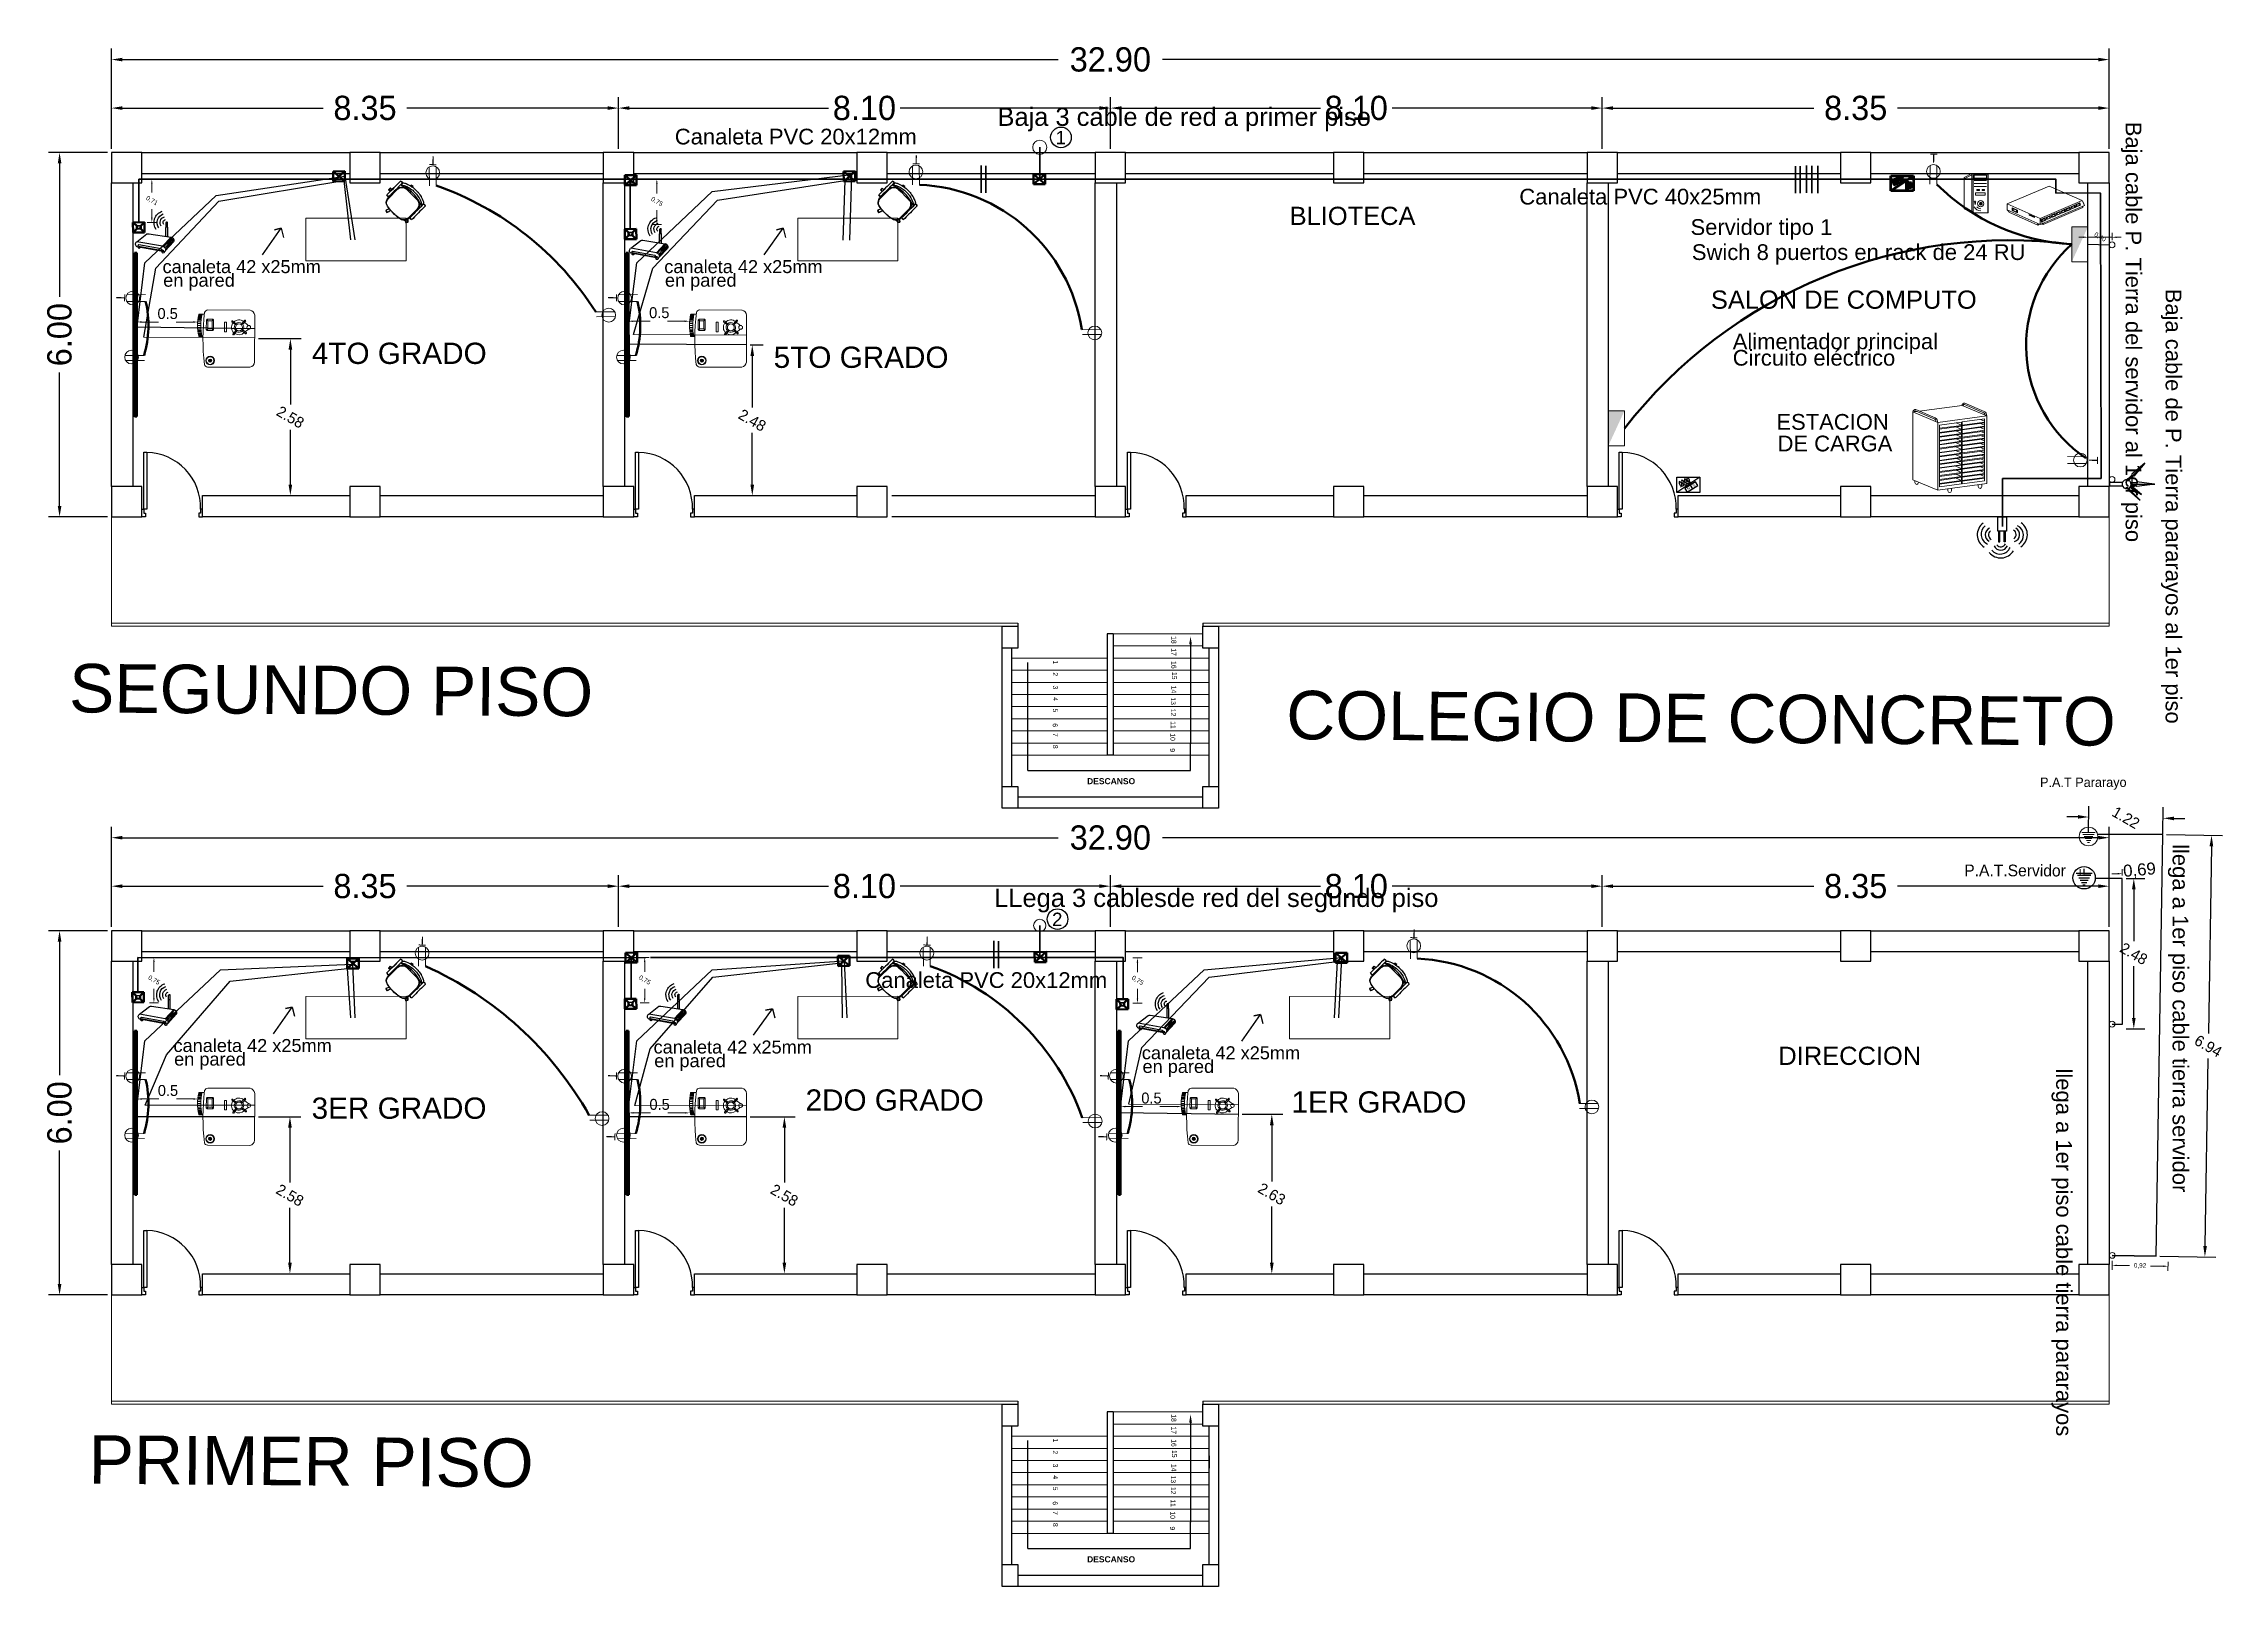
# Model space of a CAD drawing. Header units: metres. Extents: x 643921 to 644430, y 8487964 to 8488110.
# Drawn here: x 644357.67 to 644393.58, y 8488046.77 to 8488072.18 of the extents above; entities that cross this region are included whole.
import ezdxf
from ezdxf.enums import TextEntityAlignment as Align

# ---------------------------------------------------------------- set-up
doc = ezdxf.new("R2010")
doc.units = ezdxf.units.M
doc.header["$MEASUREMENT"] = 0
for name, color, linetype in [('ACHURADOS', 8, 'Continuous'), ('DETALLE', 3, 'Continuous'), ('Planta', 251, 'Continuous'), ('Salida de red', 4, 'Continuous'), ('sensor movimiento', 6, 'Continuous'), ('VANOS', 2, 'Continuous')]:
    doc.layers.add(name, color=color, linetype=linetype)
for name, color, linetype, lineweight in [('Anotaciones - Textos_Pluma_Nº__86', 7, 'Continuous', 20), ('Cable USB', 3, 'Continuous', 30), ('CABLE UTP CAT 6', 140, 'COMPU_LINE', 35), ('central de alarma', 4, 'Continuous', 53), ('CIRCUITO DE ALIMENTACION', 30, 'Continuous', 50), ('CIRCUITO DE DATOS', 5, 'Continuous', 50), ('CIRCUITO DE PROYECTORES', 4, 'Continuous', 50), ('CIRCUITO DE SERVIDOR', 6, 'Continuous', 50), ('CIRCUITO ELECTRICO DE SERVIDOR AP', 1, 'Continuous', 50), ('CIRCUITO ELECTRICO DE SERVIDOR Y AP', 1, 'Continuous', 50), ('CIRCUITO ELECTRICO EST DE CARGA', 6, 'Continuous', 50), ('CIRCUITO ELECTRICOS', 7, 'Continuous', 15), ('COLUMNAS', 252, 'Continuous', 30), ('CONECCION USB Y HDMI', 150, 'Continuous', 30), ('CONEXION USB', 3, 'Continuous', 18), ('EQUIPOS ELECTRONICOS', 242, 'Continuous', 13), ('ESTACION DE CARGA', 66, 'Continuous', 9), ('GRADAS', 51, 'Continuous', 13), ('LINEAS_IND.', 111, 'Continuous', 5), ('MUEBLES', 150, 'Continuous', 25), ('MUEBLES - PETER', 252, 'Continuous', 5), ('MUEBLES MOVILES', 42, 'Continuous', 5), ('MUROS', 252, 'Continuous', 15), ('PUERTAS', 252, 'Continuous', 5), ('PUESTA A TIERRA', 3, 'Continuous', 25), ('PUESTA A TIERRA PARARRAYO', 249, 'Continuous', 35), ('RED PUESTA A TIERRA', 44, 'T_LINE', 30), ('SERVIDOR', 5, 'Continuous', 13), ('switchs', 44, 'Continuous', 13), ('TEXTOS-NOTAS', 110, 'Continuous', 13), ('TEXTOS-SUBTITULO', 26, 'Continuous', 30), ('tomacorriente', 1, 'Continuous', 20)]:
    doc.layers.add(name, color=color, linetype=linetype, lineweight=lineweight)
doc.styles.add('COTAS', font='arial.ttf', dxfattribs={"height": 0.075})
doc.styles.add('style1', font='arial.ttf')
doc.styles.add('style4', font='arial.ttf')
doc.styles.add('TURBO TEXTO', font='swisse.ttf')
doc.styles.add('TURBO_NPT', font='sanssb__.ttf')
doc.linetypes.add('COMPU_LINE', pattern='A,0.5,-0.1,["R",Standard,S=0.1,R=0,X=-0.05,Y=-0.05],-0.1', length=0.7)
doc.linetypes.add('T_LINE', pattern='A,12.7,-5.08,["T",Standard,S=2.54,R=0,X=-2.54,Y=-1.27],-6.35', length=24.13)
doc.dimstyles.new('julio_75', dxfattribs={"dimscale": 0.75, "dimtxt": 0.075, "dimasz": 0.1, "dimexe": 0.1, "dimexo": 0.1, "dimgap": 0.1, "dimtad": 0, "dimtih": 1, "dimtoh": 1, "dimzin": 1, "dimtxsty": 'COTAS', "dimcen": 0.1, "dimclrd": 256, "dimclre": 256, "dimclrt": 256, "dimaunit": 1, "dimadec": 3, "dimazin": 0, "dimtfac": 1, "dimtix": 1, "dimtmove": 0, "dimatfit": 3, "dimfxl": 0.1, "dimfxlon": 1, "dimlwd": -1, "dimlwe": -1, "dimarcsym": 0})
doc.dimstyles.new('UTILIZAR', dxfattribs={"dimtxt": 0.18, "dimasz": 0.18, "dimexe": 0.18, "dimexo": 0.0625, "dimgap": 0.09, "dimtad": 0, "dimtih": 1, "dimtoh": 1, "dimdec": 4, "dimzin": 0, "dimdsep": 46, "dimtxsty": 'Standard', "dimcen": 0.09, "dimadec": 0, "dimazin": 0, "dimtfac": 1, "dimtdec": 4, "dimtofl": 0, "dimtmove": 0, "dimatfit": 3, "dimfxl": 1, "dimtolj": 1, "dimtzin": 0, "dimarcsym": 0})

msp = doc.modelspace()

# ---------------------------------------------------------------- texts
at = {"layer": 'Anotaciones - Textos_Pluma_Nº__86', "char_height": 0.18, "attachment_point": 5, "rotation": 360}
for insert in [(644359.711, 8488067.729), (644367.807, 8488067.743), (644359.716, 8488054.932), (644367.813, 8488054.703), (644375.913, 8488054.807)]:
    msp.add_mtext('\\A1;0.5', dxfattribs=dict(at, insert=insert))
at = {"layer": 'Anotaciones - Textos_Pluma_Nº__86', "insert": (644392.186, 8488058.553), "char_height": 0.198, "attachment_point": 5, "rotation": 4.9868, "style": 'COTAS'}
msp.add_mtext('0,69', dxfattribs=at)
at = {"layer": 'CIRCUITO ELECTRICO EST DE CARGA', "color": 0, "style": 'style4'}
msp.add_text('ESTACION ', height=0.2592, rotation=360, dxfattribs=at).set_placement((644386.205, 8488065.816))
at = {"layer": 'CIRCUITO ELECTRICO EST DE CARGA', "color": 0, "insert": (644386.224, 8488065.719), "char_height": 0.2592, "width": 1.9571, "attachment_point": 1, "rotation": 360, "style": 'style1'}
msp.add_mtext('DE CARGA', dxfattribs=at)
at = {"layer": 'LINEAS_IND.', "style": 'TURBO TEXTO'}
for s, p in [('18', (644376.242, 8488062.416)), ('17', (644376.242, 8488062.216)), ('2', (644374.291, 8488061.82)), ('1', (644374.294, 8488062.018)), ('16', (644376.242, 8488062.005)), ('15', (644376.251, 8488061.827)), ('3', (644374.291, 8488061.603)), ('14', (644376.243, 8488061.599)), ('5', (644374.291, 8488061.223)), ('4', (644374.291, 8488061.411)), ('13', (644376.233, 8488061.408)), ('12', (644376.234, 8488061.219)), ('6', (644374.287, 8488060.981)), ('7', (644374.291, 8488060.821)), ('10', (644376.224, 8488060.816)), ('11', (644376.23, 8488061.016)), ('8', (644374.291, 8488060.626)), ('9', (644376.219, 8488060.569)), ('18', (644376.242, 8488049.6)), ('17', (644376.242, 8488049.399)), ('2', (644374.291, 8488049.004)), ('1', (644374.294, 8488049.202)), ('16', (644376.242, 8488049.189)), ('15', (644376.251, 8488049.011)), ('3', (644374.291, 8488048.787)), ('4', (644374.291, 8488048.595)), ('13', (644376.233, 8488048.591)), ('14', (644376.243, 8488048.783)), ('6', (644374.287, 8488048.165)), ('5', (644374.291, 8488048.407)), ('11', (644376.23, 8488048.199)), ('12', (644376.234, 8488048.403)), ('8', (644374.291, 8488047.81)), ('7', (644374.291, 8488048.005)), ('10', (644376.224, 8488048)), ('9', (644376.219, 8488047.752))]:
    msp.add_text(s, height=0.08, rotation=270, dxfattribs=at).set_placement(p)
at = {"layer": 'Planta', "color": 0, "style": 'style4'}
for s, height, rotation, p in [('Baja 3 cable de red a primer piso', 0.3, 360, (644373.377, 8488070.821)), ('Canaleta PVC 20x12mm', 0.2592, 360, (644368.063, 8488070.515)), ('Baja cable P. Tierra del servidor al 1er piso', 0.2592, 270, (644391.957, 8488070.888)), ('1', 0.22, 360, (644374.334, 8488070.518)), ('Canaleta PVC 40x25mm', 0.2592, 360, (644381.971, 8488069.526)), ('Servidor tipo 1', 0.2592, 360, (644384.791, 8488069.025)), ('Swich 8 puertos en rack de 24 RU', 0.2592, 360, (644384.813, 8488068.612)), ('Baja cable de P. Tierra pararayos al 1er piso', 0.2592, 270, (644392.615, 8488068.139)), ('Alimentador principal', 0.2592, 360, (644385.486, 8488067.142)), ('Circuito eléctrico', 0.2592, 360, (644385.486, 8488066.872)), ('SEGUNDO PISO', 0.8, 359.5484, (644358.085, 8488061.162)), ('COLEGIO DE CONCRETO', 0.8, 359.5484, (644378.131, 8488060.719)), ('llega a 1er piso cable tierra servidor', 0.2592, 270, (644392.73, 8488058.991)), ('LLega 3 cablesde red del segundo piso', 0.3, 360, (644373.323, 8488057.956)), ('2', 0.22, 360, (644374.276, 8488057.642)), ('Canaleta PVC 20x12mm', 0.2592, 360, (644371.2, 8488056.622)), ('llega a 1er piso cable tierra pararayos', 0.2592, 270, (644390.812, 8488055.295)), ('PRIMER PISO', 0.8, 359.5484, (644358.408, 8488048.456))]:
    msp.add_text(s, height=height, rotation=rotation, dxfattribs=at).set_placement(p)
at = {"layer": 'Planta', "style": 'style4'}
for s, height, p in [('canaleta 42 x25mm', 0.21379, (644359.627, 8488068.396)), ('canaleta 42 x25mm', 0.21379, (644367.89, 8488068.396)), ('en pared', 0.2138, (644359.638, 8488068.172)), ('en pared', 0.2138, (644367.901, 8488068.172)), ('canaleta 42 x25mm', 0.21379, (644359.807, 8488055.567)), ('canaleta 42 x25mm', 0.21379, (644367.714, 8488055.542)), ('canaleta 42 x25mm', 0.21379, (644375.755, 8488055.447)), ('en pared', 0.2138, (644359.818, 8488055.343)), ('en pared', 0.2138, (644367.725, 8488055.317)), ('en pared', 0.2138, (644375.766, 8488055.222))]:
    msp.add_text(s, height=height, rotation=360, dxfattribs=at).set_placement(p)
at = {"layer": 'PUESTA A TIERRA', "insert": (644390.972, 8488058.651), "char_height": 0.19242, "attachment_point": 3, "rotation": 359.8598}
msp.add_mtext_dynamic_manual_height_columns('P.A.T.Servidor', width=1.49615, gutter_width=12.5, heights=[0], dxfattribs=at)
at = {"layer": 'RED PUESTA A TIERRA', "linetype": 'ByBlock', "lineweight": 20, "insert": (644391.972, 8488060.088), "char_height": 0.15584, "attachment_point": 3, "rotation": 360}
msp.add_mtext_dynamic_manual_height_columns('P.A.T Pararayo', width=1.49615, gutter_width=12.5, heights=[0], dxfattribs=at)
at = {"layer": 'sensor movimiento', "char_height": 0.0479, "attachment_point": 1, "rotation": 29.8093}
for s, insert in [('N', (644384.727, 8488064.855)), ('S', (644384.817, 8488064.909))]:
    msp.add_mtext_dynamic_manual_height_columns(s, width=0.10426, gutter_width=12.5, heights=[0], dxfattribs=dict(at, insert=insert))
at = {"layer": 'TEXTOS-NOTAS', "style": 'TURBO_NPT'}
for p in [(644374.853, 8488059.978), (644374.853, 8488047.162)]:
    msp.add_text('DESCANSO', height=0.1, rotation=360, dxfattribs=at).set_placement(p)
at = {"layer": 'TEXTOS-SUBTITULO', "color": 0, "style": 'style4'}
for s, height, p in [('BLIOTECA', 0.3, (644379.225, 8488069.189)), ('SALON DE COMPUTO', 0.3, (644387.315, 8488067.809)), ('4TO GRADO', 0.35, (644363.525, 8488066.9)), ('5TO GRADO', 0.35, (644371.131, 8488066.835)), ('DIRECCION', 0.3, (644387.413, 8488055.354)), ('2DO GRADO', 0.35, (644371.683, 8488054.601)), ('3ER GRADO', 0.35, (644363.522, 8488054.467)), ('1ER GRADO', 0.35, (644379.659, 8488054.569))]:
    msp.add_text(s, height=height, rotation=360, dxfattribs=at).set_placement(p, align=Align.CENTER)
at = {"layer": 'tomacorriente', "char_height": 0.148, "width": 1.38073, "attachment_point": 2, "style": 'style4'}
for insert, rotation in [((644364.079, 8488070.174), 178.1262), ((644372.036, 8488070.187), 178.1262), ((644388.797, 8488070.362), 358.5339), ((644359.011, 8488067.988), 268.1262), ((644367.111, 8488067.988), 268.1262), ((644391.502, 8488065.311), 268.5339), ((644363.903, 8488057.32), 178.1262), ((644372.216, 8488057.32), 178.1262), ((644380.235, 8488057.441), 178.1262), ((644359.011, 8488055.172), 268.1262), ((644367.111, 8488055.172), 268.1262), ((644375.211, 8488055.172), 268.1262), ((644367.085, 8488054.169), 268.1262), ((644375.185, 8488054.169), 268.1262)]:
    msp.add_mtext('T', dxfattribs=dict(at, insert=insert, rotation=rotation))

# ---------------------------------------------------------------- blocks, each defined once
blk = doc.blocks.new('PUERTA8')
at = {"layer": 'VANOS', "ltscale": 0.5}
for points in [[(0.025, 0.05), (0.025, 0.8), (0.065, 0.8), (0.065, 0.05)], [(0, -0.05), (0, 0.05), (0.025, 0.05), (0.025, 0), (0.05, 0), (0.05, -0.05)], [(0.8, -0.05), (0.8, 0.05), (0.775, 0.05), (0.775, 0), (0.75, 0), (0.75, -0.05)]]:
    blk.add_lwpolyline(points, close=True, dxfattribs=at)
at = {"layer": 'VANOS', "color": 8, "ltscale": 0.5}
blk.add_arc((0.045, 0.07), 0.73, 358.4306, 88.4306, dxfattribs=at)
blk = doc.blocks.new('P-1')
at = {"layer": 'ACHURADOS'}
blk.add_blockref('PUERTA8', (0, 0.05), dxfattribs=at)
blk = doc.blocks.new('TOMACORRIENTE DOBLE')
at = {"layer": 'tomacorriente'}
for p, q in [((697806.69, 8439550.781), (697806.391, 8439550.86)), ((697806.719, 8439550.89), (697806.419, 8439550.969))]:
    blk.add_line(p, q, dxfattribs=at)
blk.add_circle((697806.61, 8439550.86), 0.113, dxfattribs=at)
blk = doc.blocks.new('ECRAN')
at = {"layer": 'CIRCUITO DE SERVIDOR'}
h = blk.add_hatch(color=141, dxfattribs=at)
h.dxf.hatch_style = 1
h.paths.add_polyline_path([(714290.289, 8427261.831), (714290.304, 8427261.851), (714288.907, 8427262.986), (714288.892, 8427262.966)])
at = {"layer": 'CIRCUITO DE SERVIDOR', "color": 0}
for p, q in [((714288.892, 8427262.966), (714288.907, 8427262.986)), ((714290.289, 8427261.831), (714288.892, 8427262.966)), ((714290.304, 8427261.851), (714288.907, 8427262.986)), ((714290.289, 8427261.831), (714290.304, 8427261.851))]:
    blk.add_line(p, q, dxfattribs=at)
blk = doc.blocks.new('PROYECTOR')
at = {"layer": 'EQUIPOS ELECTRONICOS', "color": 22}
for p, q in [((714285.896, 8427254.051), (714285.867, 8427254.051)), ((714285.897, 8427254.057), (714285.868, 8427254.057)), ((714285.898, 8427254.062), (714285.869, 8427254.062)), ((714285.899, 8427254.066), (714285.87, 8427254.066)), ((714285.874, 8427254.069), (714285.919, 8427254.069)), ((714285.889, 8427253.988), (714285.86, 8427253.988)), ((714285.889, 8427253.971), (714285.86, 8427253.971)), ((714285.889, 8427253.954), (714285.86, 8427253.954)), ((714285.89, 8427254.003), (714285.861, 8427254.003)), ((714285.89, 8427253.939), (714285.861, 8427253.939)), ((714285.891, 8427254.016), (714285.862, 8427254.016)), ((714285.891, 8427253.927), (714285.862, 8427253.927)), ((714285.892, 8427254.025), (714285.863, 8427254.025)), ((714285.892, 8427253.917), (714285.863, 8427253.917)), ((714285.894, 8427254.035), (714285.864, 8427254.035)), ((714285.894, 8427253.907), (714285.864, 8427253.907)), ((714285.895, 8427254.043), (714285.866, 8427254.043)), ((714285.895, 8427253.899), (714285.866, 8427253.899)), ((714285.896, 8427253.892), (714285.867, 8427253.892)), ((714285.897, 8427253.886), (714285.868, 8427253.886)), ((714285.898, 8427253.88), (714285.869, 8427253.88)), ((714285.899, 8427253.877), (714285.87, 8427253.877)), ((714285.874, 8427253.873), (714285.9, 8427253.873)), ((714285.9, 8427253.873), (714285.908, 8427253.873)), ((714285.937, 8427254.018), (714285.945, 8427254.026)), ((714285.937, 8427254.018), (714285.95, 8427254.012)), ((714285.937, 8427253.935), (714285.95, 8427253.941)), ((714285.937, 8427253.935), (714285.945, 8427253.926)), ((714285.945, 8427254.026), (714285.95, 8427254.012)), ((714285.945, 8427253.926), (714285.95, 8427253.941)), ((714285.994, 8427254.026), (714285.988, 8427254.012)), ((714285.999, 8427254.019), (714285.988, 8427254.012)), ((714285.999, 8427253.934), (714285.988, 8427253.941)), ((714285.994, 8427253.926), (714285.988, 8427253.941)), ((714285.994, 8427254.026), (714285.999, 8427254.019)), ((714285.994, 8427253.926), (714285.999, 8427253.934))]:
    blk.add_line(p, q, dxfattribs=at)
for points in [[(714285.95, 8427254.107), (714286.321, 8427254.107)], [(714286.362, 8427254.062), (714286.362, 8427253.651)], [(714285.937, 8427253.935), (714285.937, 8427254.018)], [(714285.945, 8427254.026), (714285.994, 8427254.026)], [(714285.994, 8427253.926), (714285.945, 8427253.926)], [(714285.999, 8427254.019), (714285.999, 8427253.934)], [(714286.189, 8427253.979), (714286.16, 8427254.004)], [(714286.167, 8427254.012), (714286.196, 8427253.986)], [(714286.195, 8427253.925), (714286.17, 8427253.896)], [(714286.178, 8427253.889), (714286.203, 8427253.919)], [(714286.25, 8427253.989), (714286.275, 8427254.018)], [(714286.253, 8427253.924), (714286.282, 8427253.899)], [(714286.283, 8427254.011), (714286.257, 8427253.982)], [(714286.289, 8427253.907), (714286.259, 8427253.932)], [(714286.321, 8427253.605), (714285.95, 8427253.605)]]:
    blk.add_lwpolyline(points, dxfattribs=at)
for points in [[(714285.95, 8427253.941), (714285.95, 8427254.012), (714285.988, 8427254.012), (714285.988, 8427253.941)], [(714286.096, 8427253.916), (714286.096, 8427254), (714286.114, 8427254), (714286.114, 8427253.916)], [(714285.959, 8427253.661), (714285.959, 8427253.664), (714285.971, 8427253.664), (714285.971, 8427253.661)]]:
    blk.add_lwpolyline(points, close=True, dxfattribs=at)
for centre, radius in [((714286.224, 8427253.955), 0.0304), ((714286.31, 8427253.955), 0.0164), ((714285.971, 8427253.662), 0.0381), ((714285.971, 8427253.662), 0.0331), ((714285.971, 8427253.662), 0.014)]:
    blk.add_circle(centre, radius, dxfattribs=at)
for centre, radius, start, end in [((714286.3, 8427253.971), 0.44, 167.5718, 192.4282), ((714285.875, 8427254.064), 0.00496, 93.9534, 163.5798), ((714286.329, 8427253.971), 0.44, 167.0985, 192.9015), ((714287.909, 8427253.856), 2.001, 173.425, 186.575), ((714285.955, 8427254.07), 0.0374, 98.673, 156.471), ((714286.309, 8427254.055), 0.0537, 7.2076, 76.3441), ((714285.875, 8427253.878), 0.00496, 196.4202, 266.0466), ((714286.224, 8427253.955), 0.0653, 143.6007, 227.2934), ((714286.165, 8427254.006), 0.00543, 73.4853, 205.0201), ((714286.175, 8427253.894), 0.00543, 163.5907, 295.1255), ((714286.224, 8427253.955), 0.0653, 51.3173, 134.9047), ((714286.224, 8427253.955), 0.0419, 145.8568, 226.2323), ((714286.224, 8427253.955), 0.0653, 235.9964, 315.0101), ((714286.191, 8427253.984), 0.00543, 253.4853, 25.0201), ((714286.198, 8427253.92), 0.00543, 343.5907, 115.1255), ((714286.224, 8427253.955), 0.0419, 52.4732, 132.6486), ((714286.224, 8427253.955), 0.0419, 239.2135, 312.7541), ((714286.255, 8427253.987), 0.00543, 163.4853, 295.0201), ((714286.258, 8427253.927), 0.00543, 73.5907, 205.1255), ((714286.224, 8427253.955), 0.0419, 325.9622, 39.2682), ((714286.392, 8427253.789), 0.171, 135.3, 135.5685), ((714286.392, 8427254.122), 0.171, 225.6035, 241.2485), ((714286.277, 8427254.013), 0.00543, 343.4853, 115.0201), ((714286.392, 8427253.789), 0.171, 118.7515, 131.9741), ((714286.284, 8427253.904), 0.00543, 253.5907, 25.1255), ((714285.971, 8427253.662), 0.00701, 214.7427, 146.5983), ((714285.955, 8427253.642), 0.0374, 203.529, 261.327), ((714286.309, 8427253.657), 0.0537, 283.6559, 352.7924)]:
    blk.add_arc(centre, radius, start, end, dxfattribs=at)
blk = doc.blocks.new('SERVIDOR')
at = {"layer": 'SERVIDOR', "color": 152}
for p, q in [((714286.289, 8427256.279), (714286.139, 8427256.202)), ((714286.289, 8427256.25), (714286.139, 8427256.177)), ((714286.139, 8427256.202), (714286.139, 8427255.588)), ((714286.333, 8427256.141), (714286.574, 8427256.141)), ((714286.574, 8427256.084), (714286.333, 8427256.084)), ((714286.333, 8427256.021), (714286.574, 8427256.021)), ((714286.289, 8427255.527), (714286.139, 8427255.608)), ((714286.289, 8427255.508), (714286.139, 8427255.588))]:
    blk.add_line(p, q, dxfattribs=at)
for points in [[(714286.289, 8427256.279), (714286.606, 8427256.279), (714286.606, 8427255.508), (714286.289, 8427255.508)], [(714286.599, 8427256.262), (714286.312, 8427256.262), (714286.312, 8427255.511), (714286.599, 8427255.511)], [(714286.333, 8427256.247), (714286.574, 8427256.247), (714286.574, 8427256.187), (714286.333, 8427256.187)], [(714286.551, 8427256.183), (714286.574, 8427256.183), (714286.574, 8427256.173), (714286.551, 8427256.173)], [(714286.362, 8427255.901), (714286.551, 8427255.901), (714286.551, 8427255.852), (714286.362, 8427255.852)], [(714286.387, 8427255.968), (714286.436, 8427255.968), (714286.436, 8427255.946), (714286.387, 8427255.946)], [(714286.387, 8427255.961), (714286.436, 8427255.961), (714286.436, 8427255.946), (714286.387, 8427255.946)], [(714286.488, 8427255.968), (714286.537, 8427255.968), (714286.537, 8427255.946), (714286.488, 8427255.946)], [(714286.488, 8427255.961), (714286.537, 8427255.961), (714286.537, 8427255.946), (714286.488, 8427255.946)], [(714286.344, 8427255.695), (714286.358, 8427255.695), (714286.358, 8427255.681), (714286.344, 8427255.681)], [(714286.46, 8427255.705), (714286.464, 8427255.705), (714286.464, 8427255.689), (714286.46, 8427255.689)]]:
    blk.add_lwpolyline(points, close=True, dxfattribs=at)
for centre, radius in [((714286.339, 8427256.164), 0.00589), ((714286.353, 8427256.164), 0.00589), ((714286.368, 8427256.164), 0.00589), ((714286.35, 8427255.723), 0.0169), ((714286.462, 8427255.689), 0.0603), ((714286.462, 8427255.689), 0.0275)]:
    blk.add_circle(centre, radius, dxfattribs=at)
for centre, radius, start, end in [((714286.462, 8427255.689), 0.142, 207.063, 269.7869), ((714286.463, 8427255.689), 0.1, 217.3226, 269.0957), ((714286.462, 8427255.689), 0.0101, 126.6773, 53.3227)]:
    blk.add_arc(centre, radius, start, end, dxfattribs=at)
blk = doc.blocks.new('ESTACION DE CARGA')
at = {"layer": 'ESTACION DE CARGA', "color": 43}
for p, q in [((714284.756, 8427256.356), (714284.756, 8427255.528)), ((714285.081, 8427256.157), (714285.348, 8427256.193)), ((714285.081, 8427256.148), (714285.348, 8427256.184)), ((714285.081, 8427256.105), (714285.348, 8427256.142)), ((714285.081, 8427256.099), (714285.348, 8427256.136)), ((714285.081, 8427256.057), (714285.348, 8427256.094)), ((714285.081, 8427256.048), (714285.348, 8427256.085)), ((714285.348, 8427256.145), (714285.275, 8427256.174)), ((714285.348, 8427256.096), (714285.275, 8427256.126)), ((714285.348, 8427256.196), (714285.281, 8427256.223)), ((714285.348, 8427256.048), (714285.281, 8427256.076)), ((714285.348, 8427256.232), (714285.348, 8427256.193)), ((714285.348, 8427256.184), (714285.348, 8427256.142)), ((714285.348, 8427256.136), (714285.348, 8427256.094)), ((714285.348, 8427256.085), (714285.348, 8427256.046)), ((714285.357, 8427256.234), (714285.357, 8427256.195)), ((714285.357, 8427256.195), (714285.628, 8427256.232)), ((714285.357, 8427256.186), (714285.628, 8427256.223)), ((714285.357, 8427256.186), (714285.357, 8427256.143)), ((714285.357, 8427256.143), (714285.628, 8427256.181)), ((714285.357, 8427256.137), (714285.628, 8427256.175)), ((714285.357, 8427256.137), (714285.357, 8427256.095)), ((714285.357, 8427256.095), (714285.628, 8427256.133)), ((714285.357, 8427256.086), (714285.628, 8427256.123)), ((714285.357, 8427256.086), (714285.357, 8427256.047)), ((714285.357, 8427256.047), (714285.628, 8427256.084)), ((714285.357, 8427256.038), (714285.628, 8427256.075)), ((714285.628, 8427256.146), (714285.574, 8427256.167)), ((714285.628, 8427256.244), (714285.578, 8427256.264)), ((714285.628, 8427256.196), (714285.579, 8427256.216)), ((714285.628, 8427256.098), (714285.582, 8427256.117)), ((714285.081, 8427256.009), (714285.348, 8427256.046)), ((714285.081, 8427256), (714285.348, 8427256.037)), ((714285.081, 8427255.961), (714285.348, 8427255.998)), ((714285.081, 8427255.955), (714285.348, 8427255.992)), ((714285.081, 8427255.913), (714285.348, 8427255.95)), ((714285.081, 8427255.904), (714285.348, 8427255.941)), ((714285.081, 8427255.862), (714285.348, 8427255.899)), ((714285.081, 8427255.856), (714285.348, 8427255.893)), ((714285.081, 8427255.818), (714285.348, 8427255.855)), ((714285.081, 8427255.808), (714285.348, 8427255.845)), ((714285.348, 8427255.952), (714285.275, 8427255.982)), ((714285.348, 8427255.901), (714285.275, 8427255.931)), ((714285.348, 8427255.806), (714285.277, 8427255.835)), ((714285.348, 8427256), (714285.281, 8427256.028)), ((714285.348, 8427255.857), (714285.283, 8427255.884)), ((714285.348, 8427256.037), (714285.348, 8427255.998)), ((714285.348, 8427255.992), (714285.348, 8427255.95)), ((714285.348, 8427255.941), (714285.348, 8427255.899)), ((714285.348, 8427255.893), (714285.348, 8427255.855)), ((714285.348, 8427255.845), (714285.348, 8427255.803)), ((714285.357, 8427256.038), (714285.357, 8427255.999)), ((714285.357, 8427255.999), (714285.628, 8427256.036)), ((714285.357, 8427255.993), (714285.628, 8427256.03)), ((714285.357, 8427255.993), (714285.357, 8427255.951)), ((714285.357, 8427255.951), (714285.628, 8427255.988)), ((714285.357, 8427255.942), (714285.628, 8427255.979)), ((714285.357, 8427255.942), (714285.357, 8427255.9)), ((714285.357, 8427255.9), (714285.628, 8427255.937)), ((714285.357, 8427255.894), (714285.628, 8427255.931)), ((714285.357, 8427255.894), (714285.357, 8427255.856)), ((714285.357, 8427255.856), (714285.628, 8427255.894)), ((714285.357, 8427255.846), (714285.628, 8427255.883)), ((714285.357, 8427255.846), (714285.357, 8427255.804)), ((714285.357, 8427255.804), (714285.628, 8427255.841)), ((714285.357, 8427255.798), (714285.628, 8427255.835)), ((714285.628, 8427256.002), (714285.575, 8427256.023)), ((714285.628, 8427255.855), (714285.577, 8427255.876)), ((714285.628, 8427256.048), (714285.578, 8427256.069)), ((714285.628, 8427255.904), (714285.578, 8427255.924)), ((714285.628, 8427255.953), (714285.58, 8427255.973)), ((714285.628, 8427255.811), (714285.584, 8427255.829)), ((714285.081, 8427255.766), (714285.348, 8427255.803)), ((714285.081, 8427255.76), (714285.348, 8427255.797)), ((714285.081, 8427255.724), (714285.348, 8427255.76)), ((714285.081, 8427255.715), (714285.348, 8427255.751)), ((714285.081, 8427255.676), (714285.348, 8427255.712)), ((714285.081, 8427255.67), (714285.348, 8427255.706)), ((714285.081, 8427255.628), (714285.348, 8427255.664)), ((714285.081, 8427255.619), (714285.348, 8427255.655)), ((714285.081, 8427255.579), (714285.348, 8427255.616)), ((714285.081, 8427255.57), (714285.348, 8427255.607)), ((714285.081, 8427255.531), (714285.348, 8427255.568)), ((714285.081, 8427255.522), (714285.348, 8427255.559)), ((714285.348, 8427255.667), (714285.275, 8427255.696)), ((714285.348, 8427255.57), (714285.28, 8427255.598)), ((714285.348, 8427255.715), (714285.281, 8427255.742)), ((714285.348, 8427255.619), (714285.281, 8427255.646)), ((714285.348, 8427255.522), (714285.281, 8427255.55)), ((714285.348, 8427255.763), (714285.286, 8427255.788)), ((714285.348, 8427255.797), (714285.348, 8427255.76)), ((714285.348, 8427255.751), (714285.348, 8427255.712)), ((714285.348, 8427255.706), (714285.348, 8427255.664)), ((714285.348, 8427255.655), (714285.348, 8427255.616)), ((714285.348, 8427255.607), (714285.348, 8427255.568)), ((714285.348, 8427255.559), (714285.348, 8427255.52)), ((714285.357, 8427255.762), (714285.628, 8427255.799)), ((714285.357, 8427255.798), (714285.357, 8427255.762)), ((714285.357, 8427255.753), (714285.628, 8427255.79)), ((714285.357, 8427255.753), (714285.357, 8427255.714)), ((714285.357, 8427255.714), (714285.628, 8427255.751)), ((714285.357, 8427255.708), (714285.628, 8427255.745)), ((714285.357, 8427255.708), (714285.357, 8427255.666)), ((714285.357, 8427255.666), (714285.628, 8427255.703)), ((714285.357, 8427255.657), (714285.628, 8427255.694)), ((714285.357, 8427255.657), (714285.357, 8427255.617)), ((714285.357, 8427255.617), (714285.628, 8427255.655)), ((714285.357, 8427255.608), (714285.628, 8427255.646)), ((714285.357, 8427255.608), (714285.357, 8427255.569)), ((714285.357, 8427255.569), (714285.628, 8427255.607)), ((714285.357, 8427255.56), (714285.628, 8427255.598)), ((714285.357, 8427255.56), (714285.357, 8427255.521)), ((714285.357, 8427255.521), (714285.628, 8427255.558)), ((714285.357, 8427255.512), (714285.628, 8427255.549)), ((714285.628, 8427255.716), (714285.574, 8427255.737)), ((714285.628, 8427255.617), (714285.576, 8427255.638)), ((714285.628, 8427255.763), (714285.578, 8427255.783)), ((714285.628, 8427255.57), (714285.578, 8427255.591)), ((714285.628, 8427255.668), (714285.58, 8427255.687)), ((714285.081, 8427255.483), (714285.348, 8427255.52)), ((714285.081, 8427255.474), (714285.348, 8427255.511)), ((714285.348, 8427255.511), (714285.348, 8427255.478)), ((714285.357, 8427255.512), (714285.357, 8427255.479))]:
    blk.add_line(p, q, dxfattribs=at)
for points in [[(714284.756, 8427256.356, -0.476248), (714284.789, 8427256.385), (714285.027, 8427256.283, -0.337771), (714285.057, 8427256.229, 0.050508)], [(714284.77, 8427256.35, -0.451012), (714284.786, 8427256.37), (714285.024, 8427256.268, -0.231761), (714285.037, 8427256.237, 0.050508)], [(714285.354, 8427256.436, -0.459964), (714285.387, 8427256.463), (714285.625, 8427256.361, -0.327318), (714285.655, 8427256.31, 0.050508)], [(714285.369, 8427256.43, -0.469854), (714285.384, 8427256.448), (714285.622, 8427256.346, -0.211215), (714285.635, 8427256.318, 0.050508)], [(714284.78, 8427255.518), (714284.78, 8427255.494, 0.385871), (714284.801, 8427255.471, 0.392123), (714284.822, 8427255.494), (714284.822, 8427255.501)], [(714285.183, 8427255.418), (714285.183, 8427255.394, 0.385871), (714285.204, 8427255.372, 0.392123), (714285.224, 8427255.394), (714285.224, 8427255.424)], [(714285.553, 8427255.469), (714285.553, 8427255.445, 0.385871), (714285.574, 8427255.423, 0.392123), (714285.595, 8427255.445), (714285.595, 8427255.475)]]:
    blk.add_lwpolyline(points, format="xyb", dxfattribs=at)
for points in [[(714285.655, 8427256.308), (714285.057, 8427256.229), (714284.756, 8427256.356)], [(714284.771, 8427256.358), (714284.803, 8427256.363)], [(714284.832, 8427256.367), (714285.354, 8427256.436), (714285.655, 8427256.31)], [(714285.057, 8427256.229), (714285.057, 8427255.401), (714284.756, 8427255.528)], [(714285.655, 8427256.31), (714285.655, 8427255.483), (714285.057, 8427255.401)], [(714285.081, 8427256.196), (714285.348, 8427256.232)], [(714285.348, 8427255.478), (714285.081, 8427255.441), (714285.081, 8427256.196)], [(714285.357, 8427256.234), (714285.628, 8427256.271), (714285.628, 8427255.516), (714285.357, 8427255.479)]]:
    blk.add_lwpolyline(points, dxfattribs=at)
blk = doc.blocks.new('34')
at = {"layer": 'MUEBLES'}
for p, q in [((1317.723, 1591.398), (1317.707, 1591.373)), ((1317.724, 1591.399), (1317.708, 1591.374)), ((1317.74, 1591.425), (1317.723, 1591.398)), ((1317.74, 1591.425), (1317.724, 1591.399)), ((1317.757, 1591.452), (1317.74, 1591.425)), ((1317.757, 1591.452), (1317.74, 1591.425)), ((1317.837, 1591.489), (1317.743, 1591.34)), ((1317.845, 1591.483), (1317.752, 1591.334)), ((1317.775, 1591.48), (1317.757, 1591.452)), ((1317.775, 1591.48), (1317.757, 1591.452)), ((1317.777, 1591.402), (1317.76, 1591.375)), ((1317.777, 1591.402), (1317.761, 1591.376)), ((1317.792, 1591.508), (1317.775, 1591.48)), ((1317.792, 1591.508), (1317.775, 1591.48)), ((1317.794, 1591.429), (1317.777, 1591.402)), ((1317.794, 1591.429), (1317.777, 1591.402)), ((1317.81, 1591.536), (1317.792, 1591.508)), ((1317.81, 1591.536), (1317.792, 1591.508)), ((1317.812, 1591.457), (1317.794, 1591.429)), ((1317.812, 1591.457), (1317.794, 1591.429)), ((1317.827, 1591.564), (1317.81, 1591.536)), ((1317.827, 1591.564), (1317.81, 1591.536)), ((1317.829, 1591.485), (1317.812, 1591.457)), ((1317.829, 1591.485), (1317.812, 1591.457)), ((1317.844, 1591.591), (1317.827, 1591.564)), ((1317.844, 1591.591), (1317.827, 1591.564)), ((1317.847, 1591.513), (1317.829, 1591.485)), ((1317.847, 1591.513), (1317.829, 1591.485)), ((1317.856, 1591.513), (1317.837, 1591.489)), ((1317.86, 1591.618), (1317.844, 1591.591)), ((1317.86, 1591.617), (1317.844, 1591.591)), ((1317.864, 1591.507), (1317.845, 1591.483)), ((1317.864, 1591.541), (1317.847, 1591.513)), ((1317.864, 1591.54), (1317.847, 1591.513)), ((1317.88, 1591.532), (1317.856, 1591.513)), ((1317.877, 1591.644), (1317.86, 1591.618)), ((1317.876, 1591.642), (1317.86, 1591.617)), ((1317.881, 1591.568), (1317.864, 1591.54)), ((1317.881, 1591.568), (1317.864, 1591.541)), ((1317.888, 1591.527), (1317.864, 1591.507)), ((1317.873, 1591.556), (1317.88, 1591.54)), ((1317.876, 1591.642), (1317.877, 1591.644)), ((1317.877, 1591.644), (1317.899, 1591.637)), ((1317.899, 1591.637), (1317.878, 1591.642)), ((1317.878, 1591.642), (1317.878, 1591.642)), ((1317.878, 1591.642), (1317.878, 1591.642)), ((1317.908, 1591.545), (1317.88, 1591.532)), ((1317.88, 1591.54), (1317.883, 1591.533)), ((1317.897, 1591.594), (1317.881, 1591.568)), ((1317.898, 1591.594), (1317.881, 1591.568)), ((1317.916, 1591.54), (1317.888, 1591.527)), ((1317.897, 1591.593), (1317.899, 1591.591)), ((1317.914, 1591.62), (1317.898, 1591.594)), ((1317.899, 1591.637), (1317.914, 1591.62)), ((1317.912, 1591.621), (1317.899, 1591.637)), ((1317.899, 1591.591), (1317.915, 1591.553)), ((1317.904, 1591.591), (1317.901, 1591.599)), ((1317.908, 1591.582), (1317.904, 1591.591)), ((1317.911, 1591.573), (1317.908, 1591.582)), ((1317.918, 1591.547), (1317.908, 1591.545)), ((1317.91, 1591.579), (1317.915, 1591.618)), ((1317.912, 1591.581), (1317.91, 1591.579)), ((1317.91, 1591.579), (1317.913, 1591.576)), ((1317.914, 1591.567), (1317.911, 1591.573)), ((1317.911, 1591.564), (1317.915, 1591.565)), ((1317.912, 1591.621), (1317.912, 1591.621)), ((1317.912, 1591.621), (1317.912, 1591.621)), ((1317.915, 1591.584), (1317.912, 1591.581)), ((1317.913, 1591.576), (1317.923, 1591.573)), ((1317.915, 1591.565), (1317.914, 1591.567)), ((1317.917, 1591.62), (1317.915, 1591.618)), ((1317.925, 1591.586), (1317.915, 1591.584)), ((1317.915, 1591.553), (1317.918, 1591.547)), ((1317.925, 1591.542), (1317.916, 1591.54)), ((1317.92, 1591.623), (1317.917, 1591.62)), ((1317.939, 1591.551), (1317.918, 1591.547)), ((1317.931, 1591.625), (1317.92, 1591.623)), ((1317.923, 1591.573), (1317.934, 1591.57)), ((1317.942, 1591.587), (1317.925, 1591.586)), ((1317.946, 1591.547), (1317.925, 1591.542)), ((1317.949, 1591.626), (1317.931, 1591.625)), ((1317.934, 1591.57), (1317.941, 1591.569)), ((1317.971, 1591.55), (1317.939, 1591.551)), ((1317.941, 1591.569), (1317.947, 1591.567)), ((1317.952, 1591.587), (1317.942, 1591.587)), ((1317.977, 1591.546), (1317.946, 1591.547)), ((1317.947, 1591.567), (1317.961, 1591.562)), ((1317.959, 1591.625), (1317.949, 1591.626)), ((1317.965, 1591.585), (1317.952, 1591.587)), ((1317.974, 1591.623), (1317.959, 1591.625)), ((1317.961, 1591.562), (1317.977, 1591.556)), ((1317.994, 1591.579), (1317.965, 1591.585)), ((1317.991, 1591.543), (1317.971, 1591.55)), ((1318.004, 1591.617), (1317.974, 1591.623)), ((1317.977, 1591.556), (1317.994, 1591.551)), ((1317.996, 1591.539), (1317.977, 1591.546)), ((1318.009, 1591.532), (1317.991, 1591.543)), ((1318.027, 1591.572), (1317.994, 1591.579)), ((1317.994, 1591.551), (1318.016, 1591.545)), ((1318.013, 1591.529), (1317.996, 1591.539)), ((1318.039, 1591.609), (1318.004, 1591.617)), ((1318.013, 1591.529), (1318.009, 1591.532)), ((1318.053, 1591.504), (1318.013, 1591.529)), ((1318.016, 1591.545), (1318.089, 1591.513)), ((1318.032, 1591.571), (1318.027, 1591.572)), ((1318.062, 1591.559), (1318.032, 1591.571)), ((1318.045, 1591.608), (1318.039, 1591.609)), ((1318.077, 1591.595), (1318.045, 1591.608)), ((1318.164, 1591.435), (1318.053, 1591.504)), ((1318.081, 1591.552), (1318.062, 1591.559)), ((1318.097, 1591.587), (1318.077, 1591.595)), ((1318.1, 1591.544), (1318.081, 1591.552)), ((1318.089, 1591.513), (1318.156, 1591.47)), ((1318.117, 1591.579), (1318.097, 1591.587)), ((1318.106, 1591.541), (1318.1, 1591.544)), ((1318.119, 1591.533), (1318.106, 1591.541)), ((1318.125, 1591.576), (1318.117, 1591.579)), ((1318.138, 1591.521), (1318.119, 1591.533)), ((1318.139, 1591.567), (1318.125, 1591.576)), ((1318.158, 1591.509), (1318.138, 1591.521)), ((1318.159, 1591.554), (1318.139, 1591.567)), ((1318.158, 1591.458), (1318.145, 1591.447)), ((1318.156, 1591.47), (1318.217, 1591.419)), ((1318.174, 1591.499), (1318.158, 1591.509)), ((1318.164, 1591.463), (1318.158, 1591.458)), ((1318.179, 1591.542), (1318.159, 1591.554)), ((1318.211, 1591.406), (1318.164, 1591.435)), ((1318.176, 1591.497), (1318.174, 1591.499)), ((1318.193, 1591.482), (1318.176, 1591.497)), ((1318.197, 1591.53), (1318.179, 1591.542)), ((1318.183, 1591.429), (1318.179, 1591.426)), ((1318.195, 1591.438), (1318.183, 1591.429)), ((1318.208, 1591.469), (1318.193, 1591.482)), ((1318.2, 1591.528), (1318.197, 1591.53)), ((1318.217, 1591.513), (1318.2, 1591.528)), ((1318.233, 1591.445), (1318.208, 1591.469)), ((1318.225, 1591.396), (1318.211, 1591.406)), ((1318.211, 1591.406), (1318.216, 1591.403)), ((1318.231, 1591.393), (1318.216, 1591.403)), ((1318.233, 1591.498), (1318.217, 1591.513)), ((1318.217, 1591.419), (1318.232, 1591.403)), ((1318.223, 1591.511), (1318.221, 1591.51)), ((1318.223, 1591.511), (1318.229, 1591.512)), ((1318.238, 1591.384), (1318.225, 1591.396)), ((1318.227, 1591.512), (1318.23, 1591.514)), ((1318.229, 1591.512), (1318.237, 1591.509)), ((1318.23, 1591.514), (1318.235, 1591.518)), ((1318.244, 1591.381), (1318.231, 1591.393)), ((1318.232, 1591.403), (1318.244, 1591.39)), ((1318.261, 1591.473), (1318.233, 1591.498)), ((1318.236, 1591.442), (1318.233, 1591.445)), ((1318.235, 1591.518), (1318.236, 1591.519)), ((1318.236, 1591.519), (1318.263, 1591.489)), ((1318.257, 1591.415), (1318.236, 1591.442)), ((1318.237, 1591.509), (1318.244, 1591.503)), ((1318.253, 1591.357), (1318.238, 1591.384)), ((1318.244, 1591.503), (1318.248, 1591.496)), ((1318.244, 1591.39), (1318.256, 1591.377)), ((1318.26, 1591.352), (1318.244, 1591.381)), ((1318.248, 1591.496), (1318.25, 1591.488)), ((1318.25, 1591.488), (1318.248, 1591.484)), ((1318.253, 1591.481), (1318.256, 1591.483)), ((1318.256, 1591.483), (1318.261, 1591.487)), ((1318.256, 1591.377), (1318.267, 1591.366)), ((1318.275, 1591.391), (1318.257, 1591.415)), ((1318.261, 1591.487), (1318.263, 1591.489)), ((1318.264, 1591.47), (1318.261, 1591.473)), ((1318.287, 1591.441), (1318.264, 1591.47)), ((1318.283, 1591.38), (1318.275, 1591.391)), ((1318.287, 1591.371), (1318.283, 1591.38)), ((1318.306, 1591.416), (1318.287, 1591.441)), ((1318.314, 1591.404), (1318.306, 1591.416)), ((1318.319, 1591.394), (1318.314, 1591.404)), ((1318.327, 1591.377), (1318.319, 1591.394)), ((1318.33, 1591.367), (1318.327, 1591.377)), ((1317.682, 1591.305), (1317.68, 1591.305)), ((1317.683, 1591.265), (1317.68, 1591.305)), ((1317.688, 1591.305), (1317.682, 1591.305)), ((1317.685, 1591.265), (1317.683, 1591.265)), ((1317.692, 1591.266), (1317.685, 1591.265)), ((1317.686, 1591.282), (1317.687, 1591.291)), ((1317.689, 1591.274), (1317.686, 1591.282)), ((1317.687, 1591.291), (1317.69, 1591.298)), ((1317.697, 1591.306), (1317.688, 1591.305)), ((1317.693, 1591.267), (1317.689, 1591.274)), ((1317.69, 1591.298), (1317.696, 1591.302)), ((1317.695, 1591.266), (1317.692, 1591.266)), ((1317.699, 1591.264), (1317.693, 1591.267)), ((1317.696, 1591.302), (1317.727, 1591.303)), ((1317.708, 1591.306), (1317.697, 1591.306)), ((1317.699, 1591.264), (1317.723, 1591.265)), ((1317.708, 1591.374), (1317.707, 1591.373)), ((1317.707, 1591.373), (1317.723, 1591.356)), ((1317.723, 1591.355), (1317.708, 1591.371)), ((1317.708, 1591.371), (1317.709, 1591.371)), ((1317.709, 1591.371), (1317.708, 1591.371)), ((1317.717, 1591.307), (1317.708, 1591.306)), ((1317.723, 1591.307), (1317.717, 1591.307)), ((1317.727, 1591.304), (1317.722, 1591.277)), ((1317.722, 1591.277), (1317.723, 1591.252)), ((1317.723, 1591.356), (1317.744, 1591.349)), ((1317.742, 1591.35), (1317.723, 1591.355)), ((1317.726, 1591.307), (1317.723, 1591.307)), ((1317.723, 1591.252), (1317.727, 1591.241)), ((1317.726, 1591.303), (1317.726, 1591.307)), ((1317.737, 1591.328), (1317.727, 1591.304)), ((1317.727, 1591.241), (1317.731, 1591.229)), ((1317.735, 1591.298), (1317.73, 1591.272)), ((1317.73, 1591.272), (1317.731, 1591.247)), ((1317.731, 1591.247), (1317.734, 1591.237)), ((1317.731, 1591.229), (1317.742, 1591.21)), ((1317.734, 1591.237), (1317.738, 1591.224)), ((1317.745, 1591.323), (1317.735, 1591.298)), ((1317.743, 1591.34), (1317.737, 1591.328)), ((1317.738, 1591.224), (1317.748, 1591.206)), ((1317.742, 1591.35), (1317.742, 1591.35)), ((1317.742, 1591.35), (1317.742, 1591.35)), ((1317.742, 1591.21), (1317.755, 1591.196)), ((1317.76, 1591.375), (1317.744, 1591.349)), ((1317.744, 1591.349), (1317.746, 1591.351)), ((1317.752, 1591.334), (1317.745, 1591.323)), ((1317.761, 1591.376), (1317.746, 1591.351)), ((1317.748, 1591.206), (1317.76, 1591.193)), ((1317.755, 1591.196), (1317.801, 1591.155)), ((1317.76, 1591.193), (1317.805, 1591.153)), ((1317.801, 1591.155), (1317.822, 1591.14)), ((1317.805, 1591.153), (1317.825, 1591.138)), ((1317.822, 1591.14), (1317.851, 1591.118)), ((1317.825, 1591.138), (1317.852, 1591.117)), ((1317.851, 1591.118), (1317.878, 1591.101)), ((1317.852, 1591.117), (1317.903, 1591.086)), ((1317.903, 1591.086), (1317.935, 1591.069)), ((1317.903, 1591.086), (1317.904, 1591.085)), ((1317.904, 1591.085), (1317.937, 1591.068)), ((1317.917, 1591.026), (1317.915, 1591.016)), ((1317.919, 1591.035), (1317.917, 1591.026)), ((1317.918, 1591.013), (1317.928, 1591.053)), ((1317.921, 1591.041), (1317.919, 1591.035)), ((1317.921, 1591.043), (1317.921, 1591.041)), ((1317.925, 1591.042), (1317.921, 1591.043)), ((1317.928, 1591.053), (1317.932, 1591.07)), ((1317.935, 1591.069), (1317.956, 1591.058)), ((1317.937, 1591.068), (1317.959, 1591.056)), ((1317.956, 1591.058), (1318.011, 1591.035)), ((1317.956, 1591.003), (1317.965, 1591.043)), ((1317.959, 1591.056), (1318.016, 1591.032)), ((1317.965, 1591.043), (1317.968, 1591.053)), ((1318.011, 1591.035), (1318.044, 1591.029)), ((1318.016, 1591.032), (1318.051, 1591.025)), ((1318.044, 1591.029), (1318.064, 1591.031)), ((1318.051, 1591.025), (1318.071, 1591.027)), ((1318.064, 1591.031), (1318.072, 1591.032)), ((1318.071, 1591.027), (1318.08, 1591.028)), ((1318.072, 1591.032), (1318.096, 1591.043)), ((1318.08, 1591.028), (1318.104, 1591.038)), ((1318.096, 1591.043), (1318.115, 1591.057)), ((1318.104, 1591.038), (1318.124, 1591.052)), ((1318.115, 1591.057), (1318.135, 1591.078)), ((1318.124, 1591.052), (1318.144, 1591.072)), ((1318.135, 1591.078), (1318.143, 1591.09)), ((1318.143, 1591.09), (1318.236, 1591.239)), ((1318.144, 1591.072), (1318.152, 1591.084)), ((1318.152, 1591.084), (1318.245, 1591.233)), ((1318.177, 1591.116), (1318.161, 1591.09)), ((1318.162, 1591.092), (1318.161, 1591.09)), ((1318.161, 1591.09), (1318.177, 1591.073)), ((1318.177, 1591.116), (1318.162, 1591.092)), ((1318.162, 1591.088), (1318.162, 1591.089)), ((1318.176, 1591.072), (1318.162, 1591.088)), ((1318.196, 1591.067), (1318.176, 1591.072)), ((1318.194, 1591.143), (1318.177, 1591.116)), ((1318.194, 1591.142), (1318.177, 1591.116)), ((1318.177, 1591.073), (1318.198, 1591.067)), ((1318.211, 1591.17), (1318.194, 1591.143)), ((1318.211, 1591.17), (1318.194, 1591.142)), ((1318.196, 1591.068), (1318.196, 1591.067)), ((1318.196, 1591.067), (1318.196, 1591.067)), ((1318.214, 1591.092), (1318.198, 1591.067)), ((1318.198, 1591.067), (1318.199, 1591.068)), ((1318.215, 1591.093), (1318.199, 1591.068)), ((1318.204, 1591.159), (1318.2, 1591.162)), ((1318.204, 1591.159), (1318.2, 1591.162)), ((1318.228, 1591.198), (1318.211, 1591.17)), ((1318.228, 1591.197), (1318.211, 1591.17)), ((1318.231, 1591.119), (1318.214, 1591.092)), ((1318.231, 1591.119), (1318.215, 1591.093)), ((1318.224, 1591.191), (1318.22, 1591.193)), ((1318.246, 1591.226), (1318.228, 1591.198)), ((1318.246, 1591.226), (1318.228, 1591.197)), ((1318.248, 1591.147), (1318.231, 1591.119)), ((1318.248, 1591.146), (1318.231, 1591.119)), ((1318.236, 1591.239), (1318.251, 1591.266)), ((1318.239, 1591.132), (1318.247, 1591.128)), ((1318.247, 1591.128), (1318.239, 1591.132)), ((1318.26, 1591.124), (1318.241, 1591.136)), ((1318.254, 1591.128), (1318.241, 1591.136)), ((1318.245, 1591.233), (1318.26, 1591.26)), ((1318.263, 1591.254), (1318.246, 1591.226)), ((1318.263, 1591.253), (1318.246, 1591.226)), ((1318.247, 1591.128), (1318.256, 1591.122)), ((1318.256, 1591.122), (1318.247, 1591.128)), ((1318.266, 1591.174), (1318.248, 1591.147)), ((1318.265, 1591.174), (1318.248, 1591.146)), ((1318.251, 1591.266), (1318.26, 1591.295)), ((1318.257, 1591.341), (1318.253, 1591.357)), ((1318.256, 1591.122), (1318.264, 1591.117)), ((1318.264, 1591.117), (1318.256, 1591.122)), ((1318.26, 1591.326), (1318.257, 1591.341)), ((1318.264, 1591.336), (1318.26, 1591.352)), ((1318.26, 1591.295), (1318.26, 1591.326)), ((1318.26, 1591.26), (1318.268, 1591.29)), ((1318.266, 1591.125), (1318.26, 1591.124)), ((1318.274, 1591.159), (1318.261, 1591.167)), ((1318.279, 1591.156), (1318.261, 1591.167)), ((1318.281, 1591.281), (1318.263, 1591.253)), ((1318.281, 1591.281), (1318.263, 1591.254)), ((1318.268, 1591.321), (1318.264, 1591.336)), ((1318.264, 1591.117), (1318.269, 1591.114)), ((1318.269, 1591.114), (1318.264, 1591.117)), ((1318.283, 1591.202), (1318.265, 1591.174)), ((1318.283, 1591.202), (1318.266, 1591.174)), ((1318.273, 1591.128), (1318.266, 1591.125)), ((1318.267, 1591.366), (1318.271, 1591.362)), ((1318.268, 1591.29), (1318.268, 1591.321)), ((1318.269, 1591.114), (1318.271, 1591.112)), ((1318.271, 1591.112), (1318.269, 1591.114)), ((1318.271, 1591.362), (1318.276, 1591.356)), ((1318.292, 1591.146), (1318.271, 1591.112)), ((1318.279, 1591.134), (1318.273, 1591.128)), ((1318.274, 1591.159), (1318.279, 1591.156)), ((1318.276, 1591.356), (1318.283, 1591.348)), ((1318.279, 1591.156), (1318.282, 1591.15)), ((1318.282, 1591.142), (1318.279, 1591.134)), ((1318.298, 1591.309), (1318.281, 1591.281)), ((1318.297, 1591.308), (1318.281, 1591.281)), ((1318.281, 1591.152), (1318.284, 1591.15)), ((1318.282, 1591.15), (1318.282, 1591.142)), ((1318.283, 1591.348), (1318.288, 1591.342)), ((1318.3, 1591.23), (1318.283, 1591.202)), ((1318.301, 1591.23), (1318.283, 1591.202)), ((1318.284, 1591.15), (1318.29, 1591.147)), ((1318.294, 1591.355), (1318.287, 1591.371)), ((1318.288, 1591.342), (1318.292, 1591.339)), ((1318.29, 1591.147), (1318.292, 1591.146)), ((1318.292, 1591.339), (1318.294, 1591.339)), ((1318.294, 1591.339), (1318.327, 1591.36)), ((1318.297, 1591.345), (1318.294, 1591.355)), ((1318.294, 1591.339), (1318.295, 1591.342)), ((1318.295, 1591.342), (1318.297, 1591.345)), ((1318.314, 1591.334), (1318.297, 1591.308)), ((1318.314, 1591.335), (1318.298, 1591.309)), ((1318.318, 1591.258), (1318.3, 1591.23)), ((1318.318, 1591.258), (1318.301, 1591.23)), ((1318.331, 1591.361), (1318.314, 1591.335)), ((1318.33, 1591.359), (1318.314, 1591.334)), ((1318.335, 1591.285), (1318.318, 1591.258)), ((1318.335, 1591.285), (1318.318, 1591.258)), ((1318.327, 1591.36), (1318.328, 1591.363)), ((1318.328, 1591.363), (1318.33, 1591.367)), ((1318.33, 1591.359), (1318.331, 1591.361)), ((1318.331, 1591.361), (1318.353, 1591.354)), ((1318.352, 1591.354), (1318.332, 1591.36)), ((1318.332, 1591.36), (1318.332, 1591.36)), ((1318.351, 1591.312), (1318.335, 1591.285)), ((1318.351, 1591.311), (1318.335, 1591.285)), ((1318.368, 1591.338), (1318.351, 1591.312)), ((1318.366, 1591.339), (1318.352, 1591.354)), ((1318.353, 1591.354), (1318.368, 1591.338)), ((1318.366, 1591.339), (1318.366, 1591.339)), ((1318.366, 1591.339), (1318.366, 1591.339)), ((1317.913, 1591.007), (1317.911, 1591.001)), ((1317.911, 1591.001), (1317.911, 1590.999)), ((1317.95, 1590.989), (1317.911, 1590.999)), ((1317.915, 1591.016), (1317.913, 1591.007)), ((1317.921, 1591.007), (1317.918, 1591.013)), ((1317.927, 1591.001), (1317.921, 1591.007)), ((1317.935, 1590.998), (1317.927, 1591.001)), ((1317.943, 1590.997), (1317.935, 1590.998)), ((1317.951, 1590.999), (1317.943, 1590.997)), ((1317.952, 1590.997), (1317.95, 1590.991)), ((1317.95, 1590.991), (1317.95, 1590.989)), ((1317.956, 1591.003), (1317.951, 1590.999)), ((1317.953, 1591.001), (1317.952, 1590.997))]:
    blk.add_line(p, q, dxfattribs=at)
blk = doc.blocks.new('ACCES POINT')
at = {"color": 92}
for p, q in [((714282.921, 8427256.134), (714282.921, 8427256.231)), ((714282.93, 8427256.317), (714282.93, 8427256.314)), ((714282.941, 8427256.317), (714282.941, 8427256.315)), ((714282.952, 8427256.134), (714282.952, 8427256.231)), ((714282.818, 8427256.024), (714282.958, 8427255.874)), ((714282.819, 8427256.007), (714282.959, 8427255.856)), ((714282.824, 8427255.992), (714282.964, 8427255.842)), ((714282.826, 8427256.045), (714282.861, 8427256.007)), ((714282.846, 8427256.064), (714282.882, 8427256.025)), ((714282.857, 8427256.068), (714282.895, 8427256.028)), ((714282.859, 8427256.005), (714282.913, 8427255.947)), ((714282.865, 8427256.069), (714283.005, 8427255.919)), ((714282.915, 8427255.95), (714282.966, 8427255.895)), ((714282.921, 8427256.078), (714282.921, 8427256.134)), ((714282.936, 8427255.967), (714282.986, 8427255.913)), ((714282.949, 8427255.97), (714282.997, 8427255.917)), ((714282.952, 8427256.083), (714282.952, 8427256.134)), ((714282.976, 8427255.83), (714283.422, 8427255.911)), ((714283.005, 8427255.919), (714283.429, 8427255.994)), ((714283.397, 8427255.947), (714283.03, 8427255.88)), ((714283.404, 8427255.922), (714283.037, 8427255.855)), ((714283.378, 8427255.903), (714283.378, 8427255.895)), ((714283.405, 8427255.908), (714283.405, 8427255.895)), ((714282.976, 8427255.83), (714282.965, 8427255.841)), ((714282.978, 8427255.83), (714282.978, 8427255.818)), ((714283.011, 8427255.821), (714283.011, 8427255.836))]:
    blk.add_line(p, q, dxfattribs=at)
for points in [[(714282.925, 8427256.235), (714282.925, 8427256.31)], [(714282.948, 8427256.235), (714282.948, 8427256.31)], [(714283.229, 8427256.126), (714282.865, 8427256.069)], [(714283.429, 8427255.994), (714283.263, 8427256.122)]]:
    blk.add_lwpolyline(points, dxfattribs=at)
for centre in [(714282.993, 8427255.849), (714283.007, 8427255.851), (714283.02, 8427255.854)]:
    blk.add_circle(centre, 0.00399, dxfattribs=at)
for centre, radius, start, end in [((714282.936, 8427256.219), 0.0194, 37.7243, 142.2757), ((714282.936, 8427256.3), 0.0155, 40.3834, 139.6166), ((714282.936, 8427256.314), 0.00651, 35.1733, 144.9998), ((714282.948, 8427256.31), 0.0489, 317.3396, 78.8718), ((714282.948, 8427256.31), 0.0984, 322.0864, 73.8838), ((714282.948, 8427256.31), 0.148, 323.6467, 72.2452), ((714282.948, 8427256.31), 0.197, 324.4234, 71.4296), ((714282.869, 8427256.018), 0.0515, 94.5799, 210.7273), ((714282.899, 8427255.982), 0.0456, 84.1018, 150.5306), ((714282.903, 8427255.978), 0.0456, 84.1018, 150.5306), ((714282.908, 8427255.973), 0.0456, 84.1018, 150.5306), ((714282.912, 8427255.968), 0.0456, 84.1018, 150.5306), ((714282.917, 8427255.963), 0.0456, 84.1018, 150.5306), ((714282.921, 8427255.958), 0.0456, 84.1018, 150.5306), ((714282.926, 8427255.953), 0.0456, 84.1018, 150.5306), ((714282.93, 8427255.949), 0.0456, 84.1018, 150.5306), ((714282.935, 8427255.944), 0.0456, 84.1018, 150.5306), ((714282.939, 8427255.939), 0.0456, 84.1018, 150.5306), ((714282.944, 8427255.934), 0.0456, 84.1018, 150.5306), ((714282.948, 8427255.929), 0.0456, 84.1018, 150.5306), ((714282.953, 8427255.925), 0.0456, 84.1018, 150.5306), ((714283.009, 8427255.867), 0.0515, 94.5799, 210.7273), ((714283.037, 8427255.868), 0.0134, 123.9317, 267.7766), ((714283.239, 8427256.073), 0.0539, 64.318, 101.064), ((714283.391, 8427255.897), 0.0136, 171.6117, 8.3883), ((714283.39, 8427255.932), 0.0167, 326.4303, 65.278), ((714283.402, 8427255.955), 0.0478, 294.6996, 54.5999), ((714282.995, 8427255.823), 0.0171, 196.7065, 353.7504)]:
    blk.add_arc(centre, radius, start, end, dxfattribs=at)
blk = doc.blocks.new('SWICH')
at = {"layer": 'switchs', "color": 5}
for p, q in [((714286.003, 8427255.202), (714286.373, 8427255.359)), ((714286.294, 8427255.073), (714286.003, 8427255.202)), ((714286.003, 8427255.202), (714286.003, 8427255.15)), ((714286.664, 8427255.232), (714286.294, 8427255.073)), ((714286.373, 8427255.359), (714286.664, 8427255.232)), ((714286.606, 8427255.196), (714286.641, 8427255.211)), ((714286.617, 8427255.198), (714286.63, 8427255.203)), ((714286.63, 8427255.203), (714286.632, 8427255.2)), ((714286.632, 8427255.2), (714286.636, 8427255.202)), ((714286.635, 8427255.206), (714286.637, 8427255.207)), ((714286.635, 8427255.205), (714286.638, 8427255.206)), ((714286.635, 8427255.206), (714286.635, 8427255.205)), ((714286.636, 8427255.202), (714286.641, 8427255.191)), ((714286.637, 8427255.207), (714286.638, 8427255.206)), ((714286.638, 8427255.208), (714286.64, 8427255.209)), ((714286.638, 8427255.208), (714286.638, 8427255.206)), ((714286.638, 8427255.206), (714286.641, 8427255.207)), ((714286.64, 8427255.209), (714286.641, 8427255.207)), ((714286.641, 8427255.211), (714286.649, 8427255.192)), ((714286.664, 8427255.232), (714286.672, 8427255.214)), ((714286.677, 8427255.203), (714286.668, 8427255.223)), ((714286.672, 8427255.214), (714286.683, 8427255.188)), ((714286.294, 8427255.02), (714286.003, 8427255.15)), ((714286.273, 8427255.016), (714286.02, 8427255.129)), ((714286.094, 8427255.147), (714286.048, 8427255.167)), ((714286.048, 8427255.167), (714286.048, 8427255.145)), ((714286.094, 8427255.124), (714286.048, 8427255.145)), ((714286.087, 8427255.146), (714286.056, 8427255.16)), ((714286.056, 8427255.16), (714286.056, 8427255.145)), ((714286.087, 8427255.131), (714286.056, 8427255.145)), ((714286.087, 8427255.146), (714286.087, 8427255.131)), ((714286.094, 8427255.147), (714286.094, 8427255.124)), ((714286.243, 8427255.089), (714286.198, 8427255.109)), ((714286.198, 8427255.109), (714286.198, 8427255.103)), ((714286.243, 8427255.082), (714286.198, 8427255.103)), ((714286.243, 8427255.089), (714286.243, 8427255.082)), ((714286.273, 8427255.016), (714286.273, 8427255.029)), ((714286.288, 8427255.023), (714286.273, 8427255.016)), ((714286.683, 8427255.188), (714286.294, 8427255.02)), ((714286.294, 8427255.02), (714286.294, 8427255.073)), ((714286.294, 8427255.073), (714286.302, 8427255.054)), ((714286.301, 8427255.064), (714286.336, 8427255.079)), ((714286.301, 8427255.064), (714286.31, 8427255.045)), ((714286.302, 8427255.054), (714286.314, 8427255.028)), ((714286.319, 8427255.02), (714286.307, 8427255.025)), ((714286.31, 8427255.061), (714286.314, 8427255.062)), ((714286.31, 8427255.061), (714286.31, 8427255.061)), ((714286.31, 8427255.061), (714286.314, 8427255.05)), ((714286.31, 8427255.045), (714286.345, 8427255.06)), ((714286.313, 8427255.066), (714286.326, 8427255.072)), ((714286.313, 8427255.066), (714286.314, 8427255.062)), ((714286.314, 8427255.05), (714286.336, 8427255.059)), ((714286.669, 8427255.171), (714286.319, 8427255.02)), ((714286.319, 8427255.02), (714286.319, 8427255.03)), ((714286.326, 8427255.072), (714286.327, 8427255.068)), ((714286.327, 8427255.068), (714286.332, 8427255.07)), ((714286.33, 8427255.074), (714286.333, 8427255.075)), ((714286.33, 8427255.074), (714286.331, 8427255.073)), ((714286.331, 8427255.073), (714286.333, 8427255.074)), ((714286.332, 8427255.07), (714286.336, 8427255.059)), ((714286.333, 8427255.076), (714286.336, 8427255.077)), ((714286.333, 8427255.076), (714286.334, 8427255.074)), ((714286.333, 8427255.075), (714286.333, 8427255.074)), ((714286.334, 8427255.074), (714286.336, 8427255.076)), ((714286.336, 8427255.079), (714286.345, 8427255.06)), ((714286.336, 8427255.077), (714286.336, 8427255.076)), ((714286.345, 8427255.083), (714286.38, 8427255.098)), ((714286.345, 8427255.083), (714286.353, 8427255.064)), ((714286.353, 8427255.079), (714286.358, 8427255.081)), ((714286.353, 8427255.064), (714286.388, 8427255.079)), ((714286.353, 8427255.079), (714286.353, 8427255.079)), ((714286.353, 8427255.079), (714286.358, 8427255.069)), ((714286.356, 8427255.085), (714286.369, 8427255.09)), ((714286.356, 8427255.085), (714286.358, 8427255.081)), ((714286.358, 8427255.069), (714286.38, 8427255.078)), ((714286.369, 8427255.09), (714286.371, 8427255.087)), ((714286.371, 8427255.087), (714286.375, 8427255.089)), ((714286.374, 8427255.093), (714286.376, 8427255.094)), ((714286.374, 8427255.092), (714286.377, 8427255.093)), ((714286.374, 8427255.093), (714286.374, 8427255.092)), ((714286.375, 8427255.089), (714286.38, 8427255.078)), ((714286.376, 8427255.094), (714286.377, 8427255.093)), ((714286.377, 8427255.095), (714286.379, 8427255.096)), ((714286.377, 8427255.095), (714286.377, 8427255.093)), ((714286.377, 8427255.093), (714286.38, 8427255.094)), ((714286.379, 8427255.096), (714286.38, 8427255.094)), ((714286.38, 8427255.098), (714286.388, 8427255.079)), ((714286.388, 8427255.102), (714286.423, 8427255.117)), ((714286.388, 8427255.102), (714286.397, 8427255.083)), ((714286.397, 8427255.098), (714286.401, 8427255.1)), ((714286.397, 8427255.083), (714286.432, 8427255.098)), ((714286.397, 8427255.098), (714286.397, 8427255.098)), ((714286.397, 8427255.098), (714286.401, 8427255.088)), ((714286.4, 8427255.104), (714286.413, 8427255.109)), ((714286.4, 8427255.104), (714286.401, 8427255.1)), ((714286.401, 8427255.088), (714286.423, 8427255.097)), ((714286.413, 8427255.109), (714286.414, 8427255.106)), ((714286.414, 8427255.106), (714286.419, 8427255.108)), ((714286.417, 8427255.112), (714286.42, 8427255.113)), ((714286.417, 8427255.112), (714286.418, 8427255.111)), ((714286.418, 8427255.111), (714286.42, 8427255.112)), ((714286.419, 8427255.108), (714286.423, 8427255.097)), ((714286.42, 8427255.113), (714286.423, 8427255.114)), ((714286.42, 8427255.113), (714286.42, 8427255.112)), ((714286.42, 8427255.113), (714286.421, 8427255.112)), ((714286.421, 8427255.112), (714286.423, 8427255.113)), ((714286.423, 8427255.117), (714286.432, 8427255.098)), ((714286.423, 8427255.114), (714286.423, 8427255.113)), ((714286.432, 8427255.121), (714286.467, 8427255.136)), ((714286.432, 8427255.121), (714286.44, 8427255.102)), ((714286.44, 8427255.117), (714286.445, 8427255.119)), ((714286.44, 8427255.102), (714286.475, 8427255.117)), ((714286.44, 8427255.117), (714286.445, 8427255.107)), ((714286.443, 8427255.122), (714286.456, 8427255.128)), ((714286.443, 8427255.122), (714286.445, 8427255.119)), ((714286.445, 8427255.107), (714286.467, 8427255.116)), ((714286.456, 8427255.128), (714286.458, 8427255.125)), ((714286.458, 8427255.125), (714286.462, 8427255.126)), ((714286.461, 8427255.131), (714286.463, 8427255.132)), ((714286.461, 8427255.13), (714286.464, 8427255.131)), ((714286.461, 8427255.131), (714286.461, 8427255.13)), ((714286.462, 8427255.126), (714286.467, 8427255.116)), ((714286.463, 8427255.132), (714286.464, 8427255.131)), ((714286.464, 8427255.132), (714286.466, 8427255.133)), ((714286.464, 8427255.131), (714286.467, 8427255.132)), ((714286.464, 8427255.132), (714286.464, 8427255.131)), ((714286.466, 8427255.133), (714286.467, 8427255.132)), ((714286.467, 8427255.136), (714286.475, 8427255.117)), ((714286.475, 8427255.139), (714286.51, 8427255.155)), ((714286.475, 8427255.139), (714286.484, 8427255.12)), ((714286.484, 8427255.136), (714286.488, 8427255.138)), ((714286.484, 8427255.12), (714286.519, 8427255.136)), ((714286.484, 8427255.136), (714286.484, 8427255.136)), ((714286.484, 8427255.136), (714286.488, 8427255.125)), ((714286.487, 8427255.141), (714286.5, 8427255.147)), ((714286.487, 8427255.141), (714286.488, 8427255.138)), ((714286.488, 8427255.125), (714286.51, 8427255.135)), ((714286.5, 8427255.147), (714286.501, 8427255.143)), ((714286.501, 8427255.143), (714286.506, 8427255.145)), ((714286.504, 8427255.15), (714286.507, 8427255.151)), ((714286.504, 8427255.15), (714286.505, 8427255.148)), ((714286.505, 8427255.148), (714286.507, 8427255.149)), ((714286.506, 8427255.145), (714286.51, 8427255.135)), ((714286.507, 8427255.151), (714286.51, 8427255.152)), ((714286.507, 8427255.151), (714286.507, 8427255.149)), ((714286.507, 8427255.151), (714286.508, 8427255.15)), ((714286.508, 8427255.15), (714286.51, 8427255.151)), ((714286.51, 8427255.155), (714286.519, 8427255.136)), ((714286.51, 8427255.152), (714286.51, 8427255.151)), ((714286.519, 8427255.158), (714286.554, 8427255.173)), ((714286.519, 8427255.158), (714286.527, 8427255.139)), ((714286.527, 8427255.155), (714286.532, 8427255.157)), ((714286.527, 8427255.155), (714286.527, 8427255.155)), ((714286.527, 8427255.155), (714286.532, 8427255.144)), ((714286.527, 8427255.139), (714286.562, 8427255.154)), ((714286.53, 8427255.16), (714286.543, 8427255.166)), ((714286.53, 8427255.16), (714286.532, 8427255.157)), ((714286.532, 8427255.144), (714286.554, 8427255.154)), ((714286.543, 8427255.166), (714286.545, 8427255.162)), ((714286.545, 8427255.162), (714286.549, 8427255.164)), ((714286.548, 8427255.168), (714286.55, 8427255.17)), ((714286.548, 8427255.167), (714286.551, 8427255.168)), ((714286.548, 8427255.168), (714286.548, 8427255.167)), ((714286.549, 8427255.164), (714286.554, 8427255.154)), ((714286.55, 8427255.17), (714286.551, 8427255.168)), ((714286.551, 8427255.17), (714286.553, 8427255.171)), ((714286.551, 8427255.169), (714286.554, 8427255.17)), ((714286.551, 8427255.17), (714286.551, 8427255.169)), ((714286.553, 8427255.171), (714286.554, 8427255.17)), ((714286.554, 8427255.173), (714286.562, 8427255.154)), ((714286.562, 8427255.177), (714286.597, 8427255.192)), ((714286.562, 8427255.177), (714286.571, 8427255.158)), ((714286.571, 8427255.173), (714286.575, 8427255.175)), ((714286.571, 8427255.158), (714286.606, 8427255.173)), ((714286.571, 8427255.173), (714286.571, 8427255.173)), ((714286.571, 8427255.173), (714286.576, 8427255.163)), ((714286.574, 8427255.179), (714286.587, 8427255.185)), ((714286.574, 8427255.179), (714286.575, 8427255.175)), ((714286.576, 8427255.163), (714286.597, 8427255.172)), ((714286.587, 8427255.185), (714286.588, 8427255.181)), ((714286.588, 8427255.181), (714286.593, 8427255.183)), ((714286.591, 8427255.187), (714286.594, 8427255.188)), ((714286.591, 8427255.187), (714286.592, 8427255.186)), ((714286.592, 8427255.186), (714286.594, 8427255.187)), ((714286.593, 8427255.183), (714286.597, 8427255.172)), ((714286.594, 8427255.189), (714286.597, 8427255.19)), ((714286.594, 8427255.189), (714286.595, 8427255.187)), ((714286.594, 8427255.188), (714286.594, 8427255.187)), ((714286.595, 8427255.187), (714286.597, 8427255.188)), ((714286.597, 8427255.192), (714286.606, 8427255.173)), ((714286.597, 8427255.19), (714286.597, 8427255.188)), ((714286.606, 8427255.196), (714286.614, 8427255.177)), ((714286.614, 8427255.192), (714286.619, 8427255.194)), ((714286.614, 8427255.177), (714286.649, 8427255.192)), ((714286.614, 8427255.192), (714286.614, 8427255.192)), ((714286.614, 8427255.192), (714286.619, 8427255.182)), ((714286.617, 8427255.198), (714286.619, 8427255.194)), ((714286.619, 8427255.182), (714286.641, 8427255.191)), ((714286.669, 8427255.171), (714286.669, 8427255.182))]:
    blk.add_line(p, q, dxfattribs=at)
blk.add_arc((714285.975, 8427255.108), 0.0501, 24.5572, 55.969, dxfattribs=at)
blk = doc.blocks.new('*D138')
at = {"layer": 'Anotaciones - Textos_Pluma_Nº__86', "color": 0, "lineweight": -2, "transparency": 16777216}
for p, q in [((644358.786, 8488070.444), (644358.786, 8488071.294)), ((644358.966, 8488071.114), (644362.271, 8488071.114)), ((644366.956, 8488071.114), (644363.651, 8488071.114)), ((644367.136, 8488070.444), (644367.136, 8488071.294))]:
    blk.add_line(p, q, dxfattribs=at)
at = {"layer": 'Anotaciones - Textos_Pluma_Nº__86', "color": 0, "transparency": 16777216}
for points in [[(644358.966, 8488071.144), (644358.966, 8488071.084), (644358.786, 8488071.114)], [(644366.956, 8488071.144), (644366.956, 8488071.084), (644367.136, 8488071.114)]]:
    blk.add_solid(points, dxfattribs=at)
at = {"layer": 'Defpoints', "color": 0, "transparency": 16777216}
for p in [(644367.136, 8488071.114), (644358.786, 8488070.382), (644367.136, 8488070.382)]:
    blk.add_point(p, dxfattribs=at)
at = {"layer": 'Anotaciones - Textos_Pluma_Nº__86', "color": 0, "transparency": 16777216, "insert": (644362.961, 8488071.114), "char_height": 0.4, "attachment_point": 5}
blk.add_mtext('\\A1;8.35', dxfattribs=at)
blk = doc.blocks.new('*D139')
at = {"layer": 'Anotaciones - Textos_Pluma_Nº__86', "color": 0, "lineweight": -2, "transparency": 16777216}
for p, q in [((644367.136, 8488070.444), (644367.136, 8488071.294)), ((644367.316, 8488071.114), (644370.596, 8488071.114)), ((644375.056, 8488071.114), (644371.776, 8488071.114)), ((644375.236, 8488070.444), (644375.236, 8488071.294))]:
    blk.add_line(p, q, dxfattribs=at)
at = {"layer": 'Anotaciones - Textos_Pluma_Nº__86', "color": 0, "transparency": 16777216}
for points in [[(644367.316, 8488071.144), (644367.316, 8488071.084), (644367.136, 8488071.114)], [(644375.056, 8488071.144), (644375.056, 8488071.084), (644375.236, 8488071.114)]]:
    blk.add_solid(points, dxfattribs=at)
at = {"layer": 'Defpoints', "color": 0, "transparency": 16777216}
for p in [(644367.136, 8488071.114), (644367.136, 8488070.382), (644375.236, 8488070.382)]:
    blk.add_point(p, dxfattribs=at)
at = {"layer": 'Anotaciones - Textos_Pluma_Nº__86', "color": 0, "transparency": 16777216, "insert": (644371.186, 8488071.114), "char_height": 0.4, "attachment_point": 5, "rotation": 360}
blk.add_mtext('\\A1;8.10', dxfattribs=at)
blk = doc.blocks.new('*D140')
at = {"layer": 'Anotaciones - Textos_Pluma_Nº__86', "color": 0, "lineweight": -2, "transparency": 16777216}
for p, q in [((644375.236, 8488070.444), (644375.236, 8488071.294)), ((644375.416, 8488071.114), (644378.696, 8488071.114)), ((644383.156, 8488071.114), (644379.876, 8488071.114)), ((644383.336, 8488070.444), (644383.336, 8488071.294))]:
    blk.add_line(p, q, dxfattribs=at)
at = {"layer": 'Anotaciones - Textos_Pluma_Nº__86', "color": 0, "transparency": 16777216}
for points in [[(644375.416, 8488071.144), (644375.416, 8488071.084), (644375.236, 8488071.114)], [(644383.156, 8488071.144), (644383.156, 8488071.084), (644383.336, 8488071.114)]]:
    blk.add_solid(points, dxfattribs=at)
at = {"layer": 'Defpoints', "color": 0, "transparency": 16777216}
for p in [(644375.236, 8488071.114), (644375.236, 8488070.382), (644383.336, 8488070.382)]:
    blk.add_point(p, dxfattribs=at)
at = {"layer": 'Anotaciones - Textos_Pluma_Nº__86', "color": 0, "transparency": 16777216, "insert": (644379.286, 8488071.114), "char_height": 0.4, "attachment_point": 5, "rotation": 360}
blk.add_mtext('\\A1;8.10', dxfattribs=at)
blk = doc.blocks.new('*D141')
at = {"layer": 'Anotaciones - Textos_Pluma_Nº__86', "color": 0, "lineweight": -2, "transparency": 16777216}
for p, q in [((644383.336, 8488070.444), (644383.336, 8488071.294)), ((644383.516, 8488071.114), (644386.821, 8488071.114)), ((644391.506, 8488071.114), (644388.201, 8488071.114)), ((644391.686, 8488070.444), (644391.686, 8488071.294))]:
    blk.add_line(p, q, dxfattribs=at)
at = {"layer": 'Anotaciones - Textos_Pluma_Nº__86', "color": 0, "transparency": 16777216}
for points in [[(644383.516, 8488071.144), (644383.516, 8488071.084), (644383.336, 8488071.114)], [(644391.506, 8488071.144), (644391.506, 8488071.084), (644391.686, 8488071.114)]]:
    blk.add_solid(points, dxfattribs=at)
at = {"layer": 'Defpoints', "color": 0, "transparency": 16777216}
for p in [(644383.336, 8488071.114), (644383.336, 8488070.382), (644391.686, 8488070.382)]:
    blk.add_point(p, dxfattribs=at)
at = {"layer": 'Anotaciones - Textos_Pluma_Nº__86', "color": 0, "transparency": 16777216, "insert": (644387.511, 8488071.114), "char_height": 0.4, "attachment_point": 5, "rotation": 360}
blk.add_mtext('\\A1;8.35', dxfattribs=at)
blk = doc.blocks.new('*D127')
at = {"layer": 'Anotaciones - Textos_Pluma_Nº__86', "color": 0, "lineweight": -2, "transparency": 16777216}
for p, q in [((644358.786, 8488070.444), (644358.786, 8488072.093)), ((644358.966, 8488071.913), (644374.379, 8488071.913)), ((644391.506, 8488071.913), (644376.093, 8488071.913)), ((644391.686, 8488070.444), (644391.686, 8488072.093))]:
    blk.add_line(p, q, dxfattribs=at)
at = {"layer": 'Anotaciones - Textos_Pluma_Nº__86', "color": 0, "transparency": 16777216}
for points in [[(644358.966, 8488071.943), (644358.966, 8488071.883), (644358.786, 8488071.913)], [(644391.506, 8488071.943), (644391.506, 8488071.883), (644391.686, 8488071.913)]]:
    blk.add_solid(points, dxfattribs=at)
at = {"layer": 'Defpoints', "color": 0, "transparency": 16777216}
for p in [(644358.786, 8488071.913), (644358.786, 8488070.382), (644391.686, 8488070.382)]:
    blk.add_point(p, dxfattribs=at)
at = {"layer": 'Anotaciones - Textos_Pluma_Nº__86', "color": 0, "transparency": 16777216, "insert": (644375.236, 8488071.913), "char_height": 0.4, "attachment_point": 5, "rotation": 360}
blk.add_mtext('\\A1;32.90', dxfattribs=at)
blk = doc.blocks.new('*D142')
at = {"layer": 'Anotaciones - Textos_Pluma_Nº__86', "color": 0, "lineweight": -2, "transparency": 16777216}
for p, q in [((644358.723, 8488070.382), (644357.751, 8488070.382)), ((644357.931, 8488070.202), (644357.931, 8488068.005)), ((644357.931, 8488064.562), (644357.931, 8488066.758)), ((644358.723, 8488064.382), (644357.751, 8488064.382))]:
    blk.add_line(p, q, dxfattribs=at)
at = {"layer": 'Anotaciones - Textos_Pluma_Nº__86', "color": 0, "transparency": 16777216}
for points in [[(644357.901, 8488070.202), (644357.961, 8488070.202), (644357.931, 8488070.382)], [(644357.901, 8488064.562), (644357.961, 8488064.562), (644357.931, 8488064.382)]]:
    blk.add_solid(points, dxfattribs=at)
at = {"layer": 'Defpoints', "color": 0, "transparency": 16777216}
for p in [(644358.786, 8488070.382), (644357.931, 8488064.382), (644358.786, 8488064.382)]:
    blk.add_point(p, dxfattribs=at)
at = {"layer": 'Anotaciones - Textos_Pluma_Nº__86', "color": 0, "transparency": 16777216, "insert": (644357.931, 8488067.382), "char_height": 0.4, "attachment_point": 5, "rotation": 90}
blk.add_mtext('\\A1;6.00', dxfattribs=at)
blk = doc.blocks.new('*D128')
at = {"layer": 'Anotaciones - Textos_Pluma_Nº__86', "color": 0, "lineweight": -2, "transparency": 16777216}
for p, q in [((644358.786, 8488057.628), (644358.786, 8488058.478)), ((644358.966, 8488058.298), (644362.271, 8488058.298)), ((644366.956, 8488058.298), (644363.651, 8488058.298)), ((644367.136, 8488057.628), (644367.136, 8488058.478))]:
    blk.add_line(p, q, dxfattribs=at)
at = {"layer": 'Anotaciones - Textos_Pluma_Nº__86', "color": 0, "transparency": 16777216}
for points in [[(644358.966, 8488058.328), (644358.966, 8488058.268), (644358.786, 8488058.298)], [(644366.956, 8488058.328), (644366.956, 8488058.268), (644367.136, 8488058.298)]]:
    blk.add_solid(points, dxfattribs=at)
at = {"layer": 'Defpoints', "color": 0, "transparency": 16777216}
for p in [(644367.136, 8488058.298), (644358.786, 8488057.565), (644367.136, 8488057.565)]:
    blk.add_point(p, dxfattribs=at)
at = {"layer": 'Anotaciones - Textos_Pluma_Nº__86', "color": 0, "transparency": 16777216, "insert": (644362.961, 8488058.298), "char_height": 0.4, "attachment_point": 5}
blk.add_mtext('\\A1;8.35', dxfattribs=at)
blk = doc.blocks.new('*D129')
at = {"layer": 'Anotaciones - Textos_Pluma_Nº__86', "color": 0, "lineweight": -2, "transparency": 16777216}
for p, q in [((644367.136, 8488057.628), (644367.136, 8488058.478)), ((644367.316, 8488058.298), (644370.596, 8488058.298)), ((644375.056, 8488058.298), (644371.776, 8488058.298)), ((644375.236, 8488057.628), (644375.236, 8488058.478))]:
    blk.add_line(p, q, dxfattribs=at)
at = {"layer": 'Anotaciones - Textos_Pluma_Nº__86', "color": 0, "transparency": 16777216}
for points in [[(644367.316, 8488058.328), (644367.316, 8488058.268), (644367.136, 8488058.298)], [(644375.056, 8488058.328), (644375.056, 8488058.268), (644375.236, 8488058.298)]]:
    blk.add_solid(points, dxfattribs=at)
at = {"layer": 'Defpoints', "color": 0, "transparency": 16777216}
for p in [(644367.136, 8488058.298), (644367.136, 8488057.565), (644375.236, 8488057.565)]:
    blk.add_point(p, dxfattribs=at)
at = {"layer": 'Anotaciones - Textos_Pluma_Nº__86', "color": 0, "transparency": 16777216, "insert": (644371.186, 8488058.298), "char_height": 0.4, "attachment_point": 5, "rotation": 360}
blk.add_mtext('\\A1;8.10', dxfattribs=at)
blk = doc.blocks.new('*D130')
at = {"layer": 'Anotaciones - Textos_Pluma_Nº__86', "color": 0, "lineweight": -2, "transparency": 16777216}
for p, q in [((644375.236, 8488057.628), (644375.236, 8488058.478)), ((644375.416, 8488058.298), (644378.696, 8488058.298)), ((644383.156, 8488058.298), (644379.876, 8488058.298)), ((644383.336, 8488057.628), (644383.336, 8488058.478))]:
    blk.add_line(p, q, dxfattribs=at)
at = {"layer": 'Anotaciones - Textos_Pluma_Nº__86', "color": 0, "transparency": 16777216}
for points in [[(644375.416, 8488058.328), (644375.416, 8488058.268), (644375.236, 8488058.298)], [(644383.156, 8488058.328), (644383.156, 8488058.268), (644383.336, 8488058.298)]]:
    blk.add_solid(points, dxfattribs=at)
at = {"layer": 'Defpoints', "color": 0, "transparency": 16777216}
for p in [(644375.236, 8488058.298), (644375.236, 8488057.565), (644383.336, 8488057.565)]:
    blk.add_point(p, dxfattribs=at)
at = {"layer": 'Anotaciones - Textos_Pluma_Nº__86', "color": 0, "transparency": 16777216, "insert": (644379.286, 8488058.298), "char_height": 0.4, "attachment_point": 5, "rotation": 360}
blk.add_mtext('\\A1;8.10', dxfattribs=at)
blk = doc.blocks.new('*D131')
at = {"layer": 'Anotaciones - Textos_Pluma_Nº__86', "color": 0, "lineweight": -2, "transparency": 16777216}
for p, q in [((644383.336, 8488057.628), (644383.336, 8488058.478)), ((644383.516, 8488058.298), (644386.821, 8488058.298)), ((644391.506, 8488058.298), (644388.201, 8488058.298)), ((644391.686, 8488057.628), (644391.686, 8488058.478))]:
    blk.add_line(p, q, dxfattribs=at)
at = {"layer": 'Anotaciones - Textos_Pluma_Nº__86', "color": 0, "transparency": 16777216}
for points in [[(644383.516, 8488058.328), (644383.516, 8488058.268), (644383.336, 8488058.298)], [(644391.506, 8488058.328), (644391.506, 8488058.268), (644391.686, 8488058.298)]]:
    blk.add_solid(points, dxfattribs=at)
at = {"layer": 'Defpoints', "color": 0, "transparency": 16777216}
for p in [(644383.336, 8488058.298), (644383.336, 8488057.565), (644391.686, 8488057.565)]:
    blk.add_point(p, dxfattribs=at)
at = {"layer": 'Anotaciones - Textos_Pluma_Nº__86', "color": 0, "transparency": 16777216, "insert": (644387.511, 8488058.298), "char_height": 0.4, "attachment_point": 5, "rotation": 360}
blk.add_mtext('\\A1;8.35', dxfattribs=at)
blk = doc.blocks.new('*D132')
at = {"layer": 'Anotaciones - Textos_Pluma_Nº__86', "color": 0, "lineweight": -2, "transparency": 16777216}
for p, q in [((644358.786, 8488057.628), (644358.786, 8488059.277)), ((644391.686, 8488057.628), (644391.686, 8488059.277)), ((644358.966, 8488059.097), (644374.379, 8488059.097)), ((644391.506, 8488059.097), (644376.093, 8488059.097))]:
    blk.add_line(p, q, dxfattribs=at)
at = {"layer": 'Anotaciones - Textos_Pluma_Nº__86', "color": 0, "transparency": 16777216}
for points in [[(644358.966, 8488059.127), (644358.966, 8488059.067), (644358.786, 8488059.097)], [(644391.506, 8488059.127), (644391.506, 8488059.067), (644391.686, 8488059.097)]]:
    blk.add_solid(points, dxfattribs=at)
at = {"layer": 'Defpoints', "color": 0, "transparency": 16777216}
for p in [(644358.786, 8488059.097), (644358.786, 8488057.565), (644391.686, 8488057.565)]:
    blk.add_point(p, dxfattribs=at)
at = {"layer": 'Anotaciones - Textos_Pluma_Nº__86', "color": 0, "transparency": 16777216, "insert": (644375.236, 8488059.097), "char_height": 0.4, "attachment_point": 5, "rotation": 360}
blk.add_mtext('\\A1;32.90', dxfattribs=at)
blk = doc.blocks.new('*D133')
at = {"layer": 'Anotaciones - Textos_Pluma_Nº__86', "color": 0, "lineweight": -2, "transparency": 16777216}
for p, q in [((644358.723, 8488057.565), (644357.751, 8488057.565)), ((644357.931, 8488057.385), (644357.931, 8488055.188)), ((644357.931, 8488051.745), (644357.931, 8488053.942)), ((644358.723, 8488051.565), (644357.751, 8488051.565))]:
    blk.add_line(p, q, dxfattribs=at)
at = {"layer": 'Anotaciones - Textos_Pluma_Nº__86', "color": 0, "transparency": 16777216}
for points in [[(644357.901, 8488057.385), (644357.961, 8488057.385), (644357.931, 8488057.565)], [(644357.901, 8488051.745), (644357.961, 8488051.745), (644357.931, 8488051.565)]]:
    blk.add_solid(points, dxfattribs=at)
at = {"layer": 'Defpoints', "color": 0, "transparency": 16777216}
for p in [(644358.786, 8488057.565), (644357.931, 8488051.565), (644358.786, 8488051.565)]:
    blk.add_point(p, dxfattribs=at)
at = {"layer": 'Anotaciones - Textos_Pluma_Nº__86', "color": 0, "transparency": 16777216, "insert": (644357.931, 8488054.565), "char_height": 0.4, "attachment_point": 5, "rotation": 90}
blk.add_mtext('\\A1;6.00', dxfattribs=at)
blk = doc.blocks.new('*D143')
at = {"layer": 'Anotaciones - Textos_Pluma_Nº__86', "color": 0, "lineweight": -2, "transparency": 16777216}
for p, q in [((644377.407, 8488054.541), (644378.075, 8488054.541)), ((644377.895, 8488054.361), (644377.895, 8488053.436)), ((644377.895, 8488052.095), (644377.895, 8488053.02)), ((644377.407, 8488051.915), (644378.075, 8488051.915))]:
    blk.add_line(p, q, dxfattribs=at)
at = {"layer": 'Anotaciones - Textos_Pluma_Nº__86', "color": 0, "transparency": 16777216}
for points in [[(644377.865, 8488054.361), (644377.925, 8488054.361), (644377.895, 8488054.541)], [(644377.865, 8488052.095), (644377.925, 8488052.095), (644377.895, 8488051.915)]]:
    blk.add_solid(points, dxfattribs=at)
at = {"layer": 'Defpoints', "color": 0, "transparency": 16777216}
for p in [(644377.344, 8488054.541), (644377.344, 8488051.915), (644377.895, 8488051.915)]:
    blk.add_point(p, dxfattribs=at)
at = {"layer": 'Anotaciones - Textos_Pluma_Nº__86', "color": 0, "transparency": 16777216, "insert": (644377.895, 8488053.228), "char_height": 0.18, "attachment_point": 5, "rotation": 330}
blk.add_mtext('\\A1;2.63', dxfattribs=at)
blk = doc.blocks.new('*D144')
at = {"layer": 'Anotaciones - Textos_Pluma_Nº__86', "color": 0, "lineweight": -2, "transparency": 16777216}
for p, q in [((644369.306, 8488054.5), (644370.048, 8488054.5)), ((644369.868, 8488054.32), (644369.868, 8488053.415)), ((644369.868, 8488052.095), (644369.868, 8488053)), ((644369.306, 8488051.915), (644370.048, 8488051.915))]:
    blk.add_line(p, q, dxfattribs=at)
at = {"layer": 'Anotaciones - Textos_Pluma_Nº__86', "color": 0, "transparency": 16777216}
for points in [[(644369.838, 8488054.32), (644369.898, 8488054.32), (644369.868, 8488054.5)], [(644369.838, 8488052.095), (644369.898, 8488052.095), (644369.868, 8488051.915)]]:
    blk.add_solid(points, dxfattribs=at)
at = {"layer": 'Defpoints', "color": 0, "transparency": 16777216}
for p in [(644369.244, 8488054.5), (644369.244, 8488051.915), (644369.868, 8488051.915)]:
    blk.add_point(p, dxfattribs=at)
at = {"layer": 'Anotaciones - Textos_Pluma_Nº__86', "color": 0, "transparency": 16777216, "insert": (644369.868, 8488053.208), "char_height": 0.18, "attachment_point": 5, "rotation": 330}
blk.add_mtext('\\A1;2.58', dxfattribs=at)
blk = doc.blocks.new('*D145')
at = {"layer": 'Anotaciones - Textos_Pluma_Nº__86', "color": 0, "lineweight": -2, "transparency": 16777216}
for p, q in [((644361.206, 8488054.5), (644361.905, 8488054.5)), ((644361.725, 8488054.32), (644361.725, 8488053.415)), ((644361.725, 8488052.095), (644361.725, 8488053)), ((644361.206, 8488051.915), (644361.905, 8488051.915))]:
    blk.add_line(p, q, dxfattribs=at)
at = {"layer": 'Anotaciones - Textos_Pluma_Nº__86', "color": 0, "transparency": 16777216}
for points in [[(644361.695, 8488054.32), (644361.755, 8488054.32), (644361.725, 8488054.5)], [(644361.695, 8488052.095), (644361.755, 8488052.095), (644361.725, 8488051.915)]]:
    blk.add_solid(points, dxfattribs=at)
at = {"layer": 'Defpoints', "color": 0, "transparency": 16777216}
for p in [(644361.144, 8488054.5), (644361.144, 8488051.915), (644361.725, 8488051.915)]:
    blk.add_point(p, dxfattribs=at)
at = {"layer": 'Anotaciones - Textos_Pluma_Nº__86', "color": 0, "transparency": 16777216, "insert": (644361.725, 8488053.208), "char_height": 0.18, "attachment_point": 5, "rotation": 330}
blk.add_mtext('\\A1;2.58', dxfattribs=at)
blk = doc.blocks.new('*D146')
at = {"layer": 'Anotaciones - Textos_Pluma_Nº__86', "color": 0, "lineweight": -2, "transparency": 16777216}
for p, q in [((644361.206, 8488067.317), (644361.912, 8488067.317)), ((644361.732, 8488067.137), (644361.732, 8488066.232)), ((644361.732, 8488064.912), (644361.732, 8488065.816)), ((644361.206, 8488064.732), (644361.912, 8488064.732))]:
    blk.add_line(p, q, dxfattribs=at)
at = {"layer": 'Anotaciones - Textos_Pluma_Nº__86', "color": 0, "transparency": 16777216}
for points in [[(644361.702, 8488067.137), (644361.762, 8488067.137), (644361.732, 8488067.317)], [(644361.702, 8488064.912), (644361.762, 8488064.912), (644361.732, 8488064.732)]]:
    blk.add_solid(points, dxfattribs=at)
at = {"layer": 'Defpoints', "color": 0, "transparency": 16777216}
for p in [(644361.144, 8488067.317), (644361.144, 8488064.732), (644361.732, 8488064.732)]:
    blk.add_point(p, dxfattribs=at)
at = {"layer": 'Anotaciones - Textos_Pluma_Nº__86', "color": 0, "transparency": 16777216, "insert": (644361.732, 8488066.024), "char_height": 0.18, "attachment_point": 5, "rotation": 330}
blk.add_mtext('\\A1;2.58', dxfattribs=at)
blk = doc.blocks.new('*D147')
at = {"layer": 'Anotaciones - Textos_Pluma_Nº__86', "color": 0, "lineweight": -2, "transparency": 16777216}
for p, q in [((644369.306, 8488067.213), (644369.519, 8488067.213)), ((644369.339, 8488067.033), (644369.339, 8488066.18)), ((644369.339, 8488064.912), (644369.339, 8488065.764)), ((644369.306, 8488064.732), (644369.519, 8488064.732))]:
    blk.add_line(p, q, dxfattribs=at)
at = {"layer": 'Anotaciones - Textos_Pluma_Nº__86', "color": 0, "transparency": 16777216}
for points in [[(644369.309, 8488067.033), (644369.369, 8488067.033), (644369.339, 8488067.213)], [(644369.309, 8488064.912), (644369.369, 8488064.912), (644369.339, 8488064.732)]]:
    blk.add_solid(points, dxfattribs=at)
at = {"layer": 'Defpoints', "color": 0, "transparency": 16777216}
for p in [(644369.244, 8488067.213), (644369.244, 8488064.732), (644369.339, 8488064.732)]:
    blk.add_point(p, dxfattribs=at)
at = {"layer": 'Anotaciones - Textos_Pluma_Nº__86', "color": 0, "transparency": 16777216, "insert": (644369.339, 8488065.972), "char_height": 0.18, "attachment_point": 5, "rotation": 330}
blk.add_mtext('\\A1;2.48', dxfattribs=at)
blk = doc.blocks.new('*D148')
at = {"layer": 'Anotaciones - Textos_Pluma_Nº__86', "transparency": 16777216}
for p, q in [((644359.375, 8488069.942), (644359.525, 8488069.942)), ((644359.45, 8488069.867), (644359.45, 8488069.726)), ((644359.45, 8488069.307), (644359.45, 8488069.449)), ((644359.375, 8488069.232), (644359.525, 8488069.232))]:
    blk.add_line(p, q, dxfattribs=at)
for points in [[(644359.438, 8488069.867), (644359.463, 8488069.867), (644359.45, 8488069.942)], [(644359.438, 8488069.307), (644359.463, 8488069.307), (644359.45, 8488069.232)]]:
    blk.add_solid(points, dxfattribs=at)
at = {"layer": 'Defpoints', "color": 0, "transparency": 16777216}
for p in [(644359.238, 8488069.942), (644359.238, 8488069.232), (644359.45, 8488069.232)]:
    blk.add_point(p, dxfattribs=at)
at = {"layer": 'Anotaciones - Textos_Pluma_Nº__86', "transparency": 16777216, "insert": (644359.45, 8488069.587), "char_height": 0.075, "attachment_point": 5, "rotation": 330, "style": 'COTAS'}
blk.add_mtext('0,71', dxfattribs=at)
blk = doc.blocks.new('*D149')
at = {"layer": 'Anotaciones - Textos_Pluma_Nº__86', "color": 0, "lineweight": -2, "transparency": 16777216}
for p, q in [((644391.17, 8488059.44), (644390.99, 8488059.442)), ((644391.346, 8488059.179), (644391.353, 8488059.617)), ((644392.569, 8488059.159), (644392.576, 8488059.597)), ((644392.753, 8488059.414), (644392.933, 8488059.412))]:
    blk.add_line(p, q, dxfattribs=at)
at = {"layer": 'Anotaciones - Textos_Pluma_Nº__86', "color": 0, "transparency": 16777216}
for points in [[(644391.171, 8488059.47), (644391.17, 8488059.41), (644391.35, 8488059.437)], [(644392.753, 8488059.444), (644392.752, 8488059.384), (644392.573, 8488059.417)]]:
    blk.add_solid(points, dxfattribs=at)
at = {"layer": 'Defpoints', "color": 0, "transparency": 16777216}
for p in [(644392.573, 8488059.417), (644391.345, 8488059.116), (644392.568, 8488059.097)]:
    blk.add_point(p, dxfattribs=at)
at = {"layer": 'Anotaciones - Textos_Pluma_Nº__86', "color": 0, "transparency": 16777216, "insert": (644391.962, 8488059.427), "char_height": 0.18, "attachment_point": 5, "rotation": 330}
blk.add_mtext('\\A1;1.22', dxfattribs=at)
blk = doc.blocks.new('*D150')
at = {"layer": 'Anotaciones - Textos_Pluma_Nº__86', "color": 0, "lineweight": -2, "transparency": 16777216}
for p, q in [((644391.964, 8488058.425), (644392.271, 8488058.425)), ((644392.091, 8488058.245), (644392.091, 8488057.394)), ((644392.091, 8488056.127), (644392.091, 8488056.978)), ((644391.964, 8488055.947), (644392.271, 8488055.947))]:
    blk.add_line(p, q, dxfattribs=at)
at = {"layer": 'Anotaciones - Textos_Pluma_Nº__86', "color": 0, "transparency": 16777216}
for points in [[(644392.061, 8488058.245), (644392.121, 8488058.245), (644392.091, 8488058.425)], [(644392.061, 8488056.127), (644392.121, 8488056.127), (644392.091, 8488055.947)]]:
    blk.add_solid(points, dxfattribs=at)
at = {"layer": 'Defpoints', "color": 0, "transparency": 16777216}
for p in [(644391.902, 8488058.425), (644391.902, 8488055.947), (644392.091, 8488055.947)]:
    blk.add_point(p, dxfattribs=at)
at = {"layer": 'Anotaciones - Textos_Pluma_Nº__86', "color": 0, "transparency": 16777216, "insert": (644392.091, 8488057.186), "char_height": 0.18, "attachment_point": 5, "rotation": 330}
blk.add_mtext('\\A1;2.48', dxfattribs=at)
blk = doc.blocks.new('*D151')
at = {"layer": 'Anotaciones - Textos_Pluma_Nº__86', "transparency": 16777216}
for p, q in [((644391.261, 8488068.987), (644391.186, 8488068.987)), ((644391.336, 8488068.937), (644391.336, 8488069.062)), ((644391.336, 8488068.987), (644391.733, 8488068.986)), ((644391.733, 8488068.936), (644391.733, 8488069.061)), ((644391.808, 8488068.986), (644391.883, 8488068.986))]:
    blk.add_line(p, q, dxfattribs=at)
for points in [[(644391.261, 8488069), (644391.261, 8488068.975), (644391.336, 8488068.987)], [(644391.808, 8488068.999), (644391.808, 8488068.974), (644391.733, 8488068.986)]]:
    blk.add_solid(points, dxfattribs=at)
at = {"layer": 'Defpoints', "color": 0, "transparency": 16777216}
for p in [(644391.733, 8488068.986), (644391.336, 8488068.862), (644391.733, 8488068.861)]:
    blk.add_point(p, dxfattribs=at)
at = {"layer": 'Anotaciones - Textos_Pluma_Nº__86', "transparency": 16777216, "insert": (644391.534, 8488068.987), "char_height": 0.075, "attachment_point": 5, "rotation": 330, "style": 'COTAS'}
blk.add_mtext('0,40', dxfattribs=at)
blk = doc.blocks.new('*D152')
at = {"layer": 'Anotaciones - Textos_Pluma_Nº__86', "transparency": 16777216}
for p, q in [((644391.735, 8488052.127), (644391.733, 8488051.977)), ((644392.655, 8488052.113), (644392.653, 8488051.963)), ((644391.809, 8488052.051), (644392.022, 8488052.048)), ((644392.579, 8488052.039), (644392.366, 8488052.042))]:
    blk.add_line(p, q, dxfattribs=at)
for points in [[(644391.809, 8488052.064), (644391.809, 8488052.039), (644391.734, 8488052.052)], [(644392.579, 8488052.051), (644392.579, 8488052.026), (644392.654, 8488052.038)]]:
    blk.add_solid(points, dxfattribs=at)
at = {"layer": 'Defpoints', "color": 0, "transparency": 16777216}
for p in [(644391.736, 8488052.217), (644392.656, 8488052.202), (644392.654, 8488052.038)]:
    blk.add_point(p, dxfattribs=at)
at = {"layer": 'Anotaciones - Textos_Pluma_Nº__86', "transparency": 16777216, "insert": (644392.194, 8488052.045), "char_height": 0.075, "attachment_point": 5, "style": 'COTAS'}
blk.add_mtext('0,92', dxfattribs=at)
blk = doc.blocks.new('*D153')
at = {"layer": 'Anotaciones - Textos_Pluma_Nº__86', "color": 0, "lineweight": -2, "transparency": 16777216}
for p, q in [((644392.631, 8488059.148), (644393.552, 8488059.134)), ((644393.369, 8488058.956), (644393.32, 8488055.87)), ((644393.265, 8488052.372), (644393.314, 8488055.458)), ((644392.521, 8488052.204), (644393.442, 8488052.19))]:
    blk.add_line(p, q, dxfattribs=at)
at = {"layer": 'Anotaciones - Textos_Pluma_Nº__86', "color": 0, "transparency": 16777216}
for points in [[(644393.339, 8488058.957), (644393.399, 8488058.956), (644393.372, 8488059.136)], [(644393.235, 8488052.373), (644393.295, 8488052.372), (644393.262, 8488052.192)]]:
    blk.add_solid(points, dxfattribs=at)
at = {"layer": 'Defpoints', "color": 0, "transparency": 16777216}
for p in [(644392.569, 8488059.149), (644393.372, 8488059.136), (644392.458, 8488052.205)]:
    blk.add_point(p, dxfattribs=at)
at = {"layer": 'Anotaciones - Textos_Pluma_Nº__86', "color": 0, "transparency": 16777216, "insert": (644393.317, 8488055.664), "char_height": 0.18, "attachment_point": 5, "rotation": 330}
blk.add_mtext('\\A1;6.94', dxfattribs=at)
blk = doc.blocks.new('*D134')
at = {"layer": 'Anotaciones - Textos_Pluma_Nº__86', "transparency": 16777216}
for p, q in [((644367.692, 8488069.944), (644367.842, 8488069.944)), ((644367.767, 8488069.869), (644367.767, 8488069.709)), ((644367.767, 8488069.272), (644367.767, 8488069.432)), ((644367.692, 8488069.197), (644367.842, 8488069.197))]:
    blk.add_line(p, q, dxfattribs=at)
for points in [[(644367.755, 8488069.869), (644367.78, 8488069.869), (644367.767, 8488069.944)], [(644367.755, 8488069.272), (644367.78, 8488069.272), (644367.767, 8488069.197)]]:
    blk.add_solid(points, dxfattribs=at)
at = {"layer": 'Defpoints', "color": 0, "transparency": 16777216}
for p in [(644367.555, 8488069.944), (644367.555, 8488069.197), (644367.767, 8488069.197)]:
    blk.add_point(p, dxfattribs=at)
at = {"layer": 'Anotaciones - Textos_Pluma_Nº__86', "transparency": 16777216, "insert": (644367.767, 8488069.571), "char_height": 0.075, "attachment_point": 5, "rotation": 330, "style": 'COTAS'}
blk.add_mtext('0,75', dxfattribs=at)
blk = doc.blocks.new('*D135')
at = {"layer": 'Anotaciones - Textos_Pluma_Nº__86', "transparency": 16777216}
for p, q in [((644359.41, 8488057.122), (644359.56, 8488057.122)), ((644359.485, 8488057.047), (644359.485, 8488056.887)), ((644359.485, 8488056.45), (644359.485, 8488056.61)), ((644359.41, 8488056.375), (644359.56, 8488056.375))]:
    blk.add_line(p, q, dxfattribs=at)
for points in [[(644359.472, 8488057.047), (644359.497, 8488057.047), (644359.485, 8488057.122)], [(644359.472, 8488056.45), (644359.497, 8488056.45), (644359.485, 8488056.375)]]:
    blk.add_solid(points, dxfattribs=at)
at = {"layer": 'Defpoints', "color": 0, "transparency": 16777216}
for p in [(644359.273, 8488057.122), (644359.273, 8488056.375), (644359.485, 8488056.375)]:
    blk.add_point(p, dxfattribs=at)
at = {"layer": 'Anotaciones - Textos_Pluma_Nº__86', "transparency": 16777216, "insert": (644359.485, 8488056.748), "char_height": 0.075, "attachment_point": 5, "rotation": 330, "style": 'COTAS'}
blk.add_mtext('0,75', dxfattribs=at)
blk = doc.blocks.new('*D136')
at = {"layer": 'Anotaciones - Textos_Pluma_Nº__86', "transparency": 16777216}
for p, q in [((644367.492, 8488057.122), (644367.642, 8488057.122)), ((644367.567, 8488057.047), (644367.567, 8488056.888)), ((644367.567, 8488056.451), (644367.567, 8488056.61)), ((644367.492, 8488056.376), (644367.642, 8488056.376))]:
    blk.add_line(p, q, dxfattribs=at)
for points in [[(644367.555, 8488057.047), (644367.58, 8488057.047), (644367.567, 8488057.122)], [(644367.555, 8488056.451), (644367.58, 8488056.451), (644367.567, 8488056.376)]]:
    blk.add_solid(points, dxfattribs=at)
at = {"layer": 'Defpoints', "color": 0, "transparency": 16777216}
for p in [(644367.355, 8488057.122), (644367.355, 8488056.376), (644367.567, 8488056.376)]:
    blk.add_point(p, dxfattribs=at)
at = {"layer": 'Anotaciones - Textos_Pluma_Nº__86', "transparency": 16777216, "insert": (644367.567, 8488056.749), "char_height": 0.075, "attachment_point": 5, "rotation": 330, "style": 'COTAS'}
blk.add_mtext('0,75', dxfattribs=at)
blk = doc.blocks.new('*D137')
at = {"layer": 'Anotaciones - Textos_Pluma_Nº__86', "transparency": 16777216}
for p, q in [((644375.608, 8488057.116), (644375.758, 8488057.116)), ((644375.683, 8488057.041), (644375.683, 8488056.882)), ((644375.683, 8488056.445), (644375.683, 8488056.605)), ((644375.608, 8488056.37), (644375.758, 8488056.37))]:
    blk.add_line(p, q, dxfattribs=at)
for points in [[(644375.67, 8488057.041), (644375.695, 8488057.041), (644375.683, 8488057.116)], [(644375.67, 8488056.445), (644375.695, 8488056.445), (644375.683, 8488056.37)]]:
    blk.add_solid(points, dxfattribs=at)
at = {"layer": 'Defpoints', "color": 0, "transparency": 16777216}
for p in [(644375.471, 8488057.116), (644375.471, 8488056.37), (644375.683, 8488056.37)]:
    blk.add_point(p, dxfattribs=at)
at = {"layer": 'Anotaciones - Textos_Pluma_Nº__86', "transparency": 16777216, "insert": (644375.683, 8488056.743), "char_height": 0.075, "attachment_point": 5, "rotation": 330, "style": 'COTAS'}
blk.add_mtext('0,75', dxfattribs=at)

# ---------------------------------------------------------------- dimensions: what is measured, and where the dimension line sits
at = {"layer": 'Anotaciones - Textos_Pluma_Nº__86'}
for p1, p2, distance, picture, middle in [((644391.686, 8488070.382), (644358.786, 8488070.382), -1.532, '*D127', (644375.236, 8488071.913)), ((644358.786, 8488070.382), (644367.136, 8488070.382), 0.733, '*D138', (644362.961, 8488071.114)), ((644375.236, 8488070.382), (644367.136, 8488070.382), -0.733, '*D139', (644371.186, 8488071.114)), ((644383.336, 8488070.382), (644375.236, 8488070.382), -0.733, '*D140', (644379.286, 8488071.114)), ((644391.686, 8488070.382), (644383.336, 8488070.382), -0.733, '*D141', (644387.511, 8488071.114)), ((644358.786, 8488070.382), (644358.786, 8488064.382), -0.855, '*D142', (644357.931, 8488067.382)), ((644391.686, 8488057.565), (644358.786, 8488057.565), -1.532, '*D132', (644375.236, 8488059.097)), ((644358.786, 8488057.565), (644367.136, 8488057.565), 0.733, '*D128', (644362.961, 8488058.298)), ((644375.236, 8488057.565), (644367.136, 8488057.565), -0.733, '*D129', (644371.186, 8488058.298)), ((644383.336, 8488057.565), (644375.236, 8488057.565), -0.733, '*D130', (644379.286, 8488058.298)), ((644391.686, 8488057.565), (644383.336, 8488057.565), -0.733, '*D131', (644387.511, 8488058.298)), ((644358.786, 8488057.565), (644358.786, 8488051.565), -0.855, '*D133', (644357.931, 8488054.565))]:
    dim = msp.add_aligned_dim(p1=p1, p2=p2, distance=distance, dimstyle='UTILIZAR', override={"dimtxt": 0.4, "dimtih": 0, "dimdec": 2}, dxfattribs=at)
    dim.commit()
    dim.dimension.update_dxf_attribs({"geometry": picture, "text_midpoint": middle})
for p1, p2, distance, picture, middle in [((644359.238, 8488069.942), (644359.238, 8488069.232), 0.212, '*D148', (644359.45, 8488069.587)), ((644367.555, 8488069.944), (644367.555, 8488069.197), 0.212, '*D134', (644367.767, 8488069.571)), ((644391.336, 8488068.862), (644391.733, 8488068.861), 0.125, '*D151', (644391.534, 8488068.987)), ((644359.273, 8488057.122), (644359.273, 8488056.375), 0.212, '*D135', (644359.485, 8488056.748)), ((644367.355, 8488057.122), (644367.355, 8488056.376), 0.212, '*D136', (644367.567, 8488056.749)), ((644375.471, 8488057.116), (644375.471, 8488056.37), 0.212, '*D137', (644375.683, 8488056.743))]:
    dim = msp.add_aligned_dim(p1=p1, p2=p2, distance=distance, dimstyle='julio_75', dxfattribs=at)
    dim.commit()
    dim.dimension.update_dxf_attribs({"geometry": picture, "text_midpoint": middle, "text_rotation": 330})
for p1, p2, distance, picture, middle in [((644361.14398, 8488067.31659), (644361.14398, 8488064.7316), 0.58777, '*D146', (644361.73175, 8488066.02409)), ((644369.244, 8488067.213), (644369.244, 8488064.732), 0.095, '*D147', (644369.339, 8488065.972)), ((644391.345, 8488059.116), (644392.568, 8488059.097), 0.32, '*D149', (644391.962, 8488059.427)), ((644392.458, 8488052.205), (644392.569, 8488059.149), -0.804, '*D153', (644393.317, 8488055.664)), ((644391.902, 8488058.425), (644391.902, 8488055.947), 0.189, '*D150', (644392.091, 8488057.186)), ((644361.14398, 8488054.50011), (644361.14398, 8488051.91512), 0.5807, '*D145', (644361.72468, 8488053.20761)), ((644369.24398, 8488054.50011), (644369.24398, 8488051.91512), 0.6236, '*D144', (644369.86758, 8488053.20761)), ((644377.344, 8488054.541), (644377.344, 8488051.915), 0.551, '*D143', (644377.895, 8488053.228))]:
    dim = msp.add_aligned_dim(p1=p1, p2=p2, distance=distance, dimstyle='UTILIZAR', override={"dimtih": 0, "dimdec": 2}, dxfattribs=at)
    dim.commit()
    dim.dimension.update_dxf_attribs({"geometry": picture, "text_midpoint": middle, "text_rotation": 330})
dim = msp.add_aligned_dim(p1=(644391.736, 8488052.217), p2=(644392.656, 8488052.202), distance=-0.164, dimstyle='julio_75', dxfattribs=at)
dim.commit()
dim.dimension.update_dxf_attribs({"geometry": '*D152', "text_midpoint": (644392.194, 8488052.045)})

# ---------------------------------------------------------------- hatches: boundary and pattern name
at = {"layer": 'CIRCUITO ELECTRICOS'}
h = msp.add_hatch(color=10, dxfattribs=at)
h.dxf.hatch_style = 1
h.paths.add_polyline_path([(644391.336, 8488069.159), (644391.069, 8488069.159), (644391.069, 8488068.581)])
at = {"layer": 'CIRCUITO ELECTRICOS', "true_color": 0xffffff}
h = msp.add_hatch(color=7, dxfattribs=at)
h.dxf.hatch_style = 1
h.paths.add_polyline_path([(644383.702, 8488066.127), (644383.436, 8488066.127), (644383.436, 8488065.549)])
at = {"layer": 'Salida de red'}
h = msp.add_hatch(color=256, dxfattribs=at)
h.dxf.hatch_style = 1
h.paths.add_polyline_path([(644359.273, 8488069.119), (644359.198, 8488069.119), (644359.197, 8488069.179), (644359.273, 8488069.18)])
h.paths.add_polyline_path([(644359.221, 8488069.142), (644359.221, 8488069.134), (644359.226, 8488069.134), (644359.226, 8488069.126), (644359.245, 8488069.126), (644359.245, 8488069.134), (644359.25, 8488069.134), (644359.25, 8488069.142), (644359.264, 8488069.143), (644359.263, 8488069.171), (644359.207, 8488069.17), (644359.207, 8488069.142)], flags=16)
edge = h.paths.add_edge_path(flags=17)
edge.add_line((644359.273, 8488069.171), (644359.273, 8488069.119))
h = msp.add_hatch(color=256, dxfattribs=at)
h.dxf.hatch_style = 1
h.paths.add_polyline_path([(644367.373, 8488069.009), (644367.297, 8488069.008), (644367.296, 8488069.069), (644367.372, 8488069.07)])
h.paths.add_polyline_path([(644367.32, 8488069.032), (644367.321, 8488069.024), (644367.325, 8488069.024), (644367.325, 8488069.016), (644367.344, 8488069.016), (644367.344, 8488069.024), (644367.349, 8488069.024), (644367.349, 8488069.032), (644367.363, 8488069.032), (644367.363, 8488069.06), (644367.306, 8488069.059), (644367.306, 8488069.031)], flags=16)
edge = h.paths.add_edge_path(flags=17)
edge.add_line((644367.372, 8488069.06), (644367.373, 8488069.009))
h = msp.add_hatch(color=256, dxfattribs=at)
h.dxf.hatch_style = 1
h.paths.add_polyline_path([(644359.263, 8488056.438), (644359.187, 8488056.438), (644359.186, 8488056.498), (644359.262, 8488056.499)])
h.paths.add_polyline_path([(644359.211, 8488056.461), (644359.211, 8488056.453), (644359.215, 8488056.453), (644359.215, 8488056.445), (644359.234, 8488056.445), (644359.234, 8488056.453), (644359.239, 8488056.453), (644359.239, 8488056.461), (644359.253, 8488056.462), (644359.253, 8488056.49), (644359.196, 8488056.489), (644359.196, 8488056.461)], flags=16)
edge = h.paths.add_edge_path(flags=17)
edge.add_line((644359.262, 8488056.49), (644359.263, 8488056.438))
h = msp.add_hatch(color=256, dxfattribs=at)
h.dxf.hatch_style = 1
h.paths.add_polyline_path([(644367.373, 8488056.33), (644367.297, 8488056.329), (644367.296, 8488056.39), (644367.372, 8488056.39)])
h.paths.add_polyline_path([(644367.32, 8488056.352), (644367.321, 8488056.344), (644367.325, 8488056.344), (644367.325, 8488056.336), (644367.344, 8488056.337), (644367.344, 8488056.345), (644367.349, 8488056.345), (644367.349, 8488056.353), (644367.363, 8488056.353), (644367.363, 8488056.381), (644367.306, 8488056.38), (644367.306, 8488056.352)], flags=16)
edge = h.paths.add_edge_path(flags=17)
edge.add_line((644367.372, 8488056.381), (644367.373, 8488056.33))
h = msp.add_hatch(color=256, dxfattribs=at)
h.dxf.hatch_style = 1
h.paths.add_polyline_path([(644375.47, 8488056.323), (644375.395, 8488056.322), (644375.394, 8488056.383), (644375.47, 8488056.384)])
h.paths.add_polyline_path([(644375.418, 8488056.346), (644375.418, 8488056.338), (644375.423, 8488056.338), (644375.423, 8488056.33), (644375.442, 8488056.33), (644375.442, 8488056.338), (644375.447, 8488056.338), (644375.446, 8488056.346), (644375.461, 8488056.346), (644375.46, 8488056.374), (644375.404, 8488056.373), (644375.404, 8488056.345)], flags=16)
edge = h.paths.add_edge_path(flags=17)
edge.add_line((644375.47, 8488056.374), (644375.47, 8488056.323))

# ---------------------------------------------------------------- linework, layer by layer
at = {"color": 6}
msp.add_line((644384.784, 8488064.903), (644384.823, 8488064.842), dxfattribs=at)
at = {"color": 18, "true_color": 0x000000}
for p, q in [((644373.713, 8488062.632), (644373.713, 8488062.582)), ((644376.759, 8488062.632), (644376.759, 8488062.582)), ((644373.713, 8488049.815), (644373.713, 8488049.765)), ((644376.759, 8488049.815), (644376.759, 8488049.765))]:
    msp.add_line(p, q, dxfattribs=at)
for p, q in [((644375.182, 8488062.455), (644375.182, 8488060.455)), ((644375.282, 8488062.455), (644375.182, 8488062.455)), ((644375.282, 8488062.455), (644375.282, 8488060.455)), ((644376.557, 8488062.289), (644376.557, 8488060.641)), ((644373.878, 8488060.205), (644373.878, 8488061.982)), ((644375.282, 8488060.455), (644375.182, 8488060.455)), ((644376.557, 8488060.205), (644376.557, 8488060.641)), ((644373.878, 8488060.205), (644376.557, 8488060.205)), ((644375.182, 8488049.639), (644375.182, 8488047.639)), ((644375.282, 8488049.639), (644375.182, 8488049.639)), ((644375.282, 8488049.639), (644375.282, 8488047.639)), ((644376.557, 8488049.473), (644376.557, 8488047.824)), ((644373.878, 8488047.389), (644373.878, 8488049.166)), ((644376.866, 8488048.915), (644376.866, 8488048.715)), ((644376.557, 8488047.389), (644376.557, 8488047.824)), ((644375.282, 8488047.639), (644375.182, 8488047.639)), ((644373.878, 8488047.389), (644376.557, 8488047.389))]:
    msp.add_line(p, q)
for points in [[(644376.579, 8488062.28), (644376.534, 8488062.28), (644376.557, 8488062.415)], [(644376.579, 8488049.464), (644376.534, 8488049.464), (644376.557, 8488049.599)]]:
    msp.add_solid(points)
at = {"layer": 'Anotaciones - Textos_Pluma_Nº__86'}
for p, q in [((644359.206, 8488067.665), (644359.206, 8488067.515)), ((644359.281, 8488067.59), (644359.562, 8488067.59)), ((644360.131, 8488067.59), (644359.849, 8488067.59)), ((644367.302, 8488067.679), (644367.302, 8488067.529)), ((644367.377, 8488067.604), (644367.658, 8488067.604)), ((644368.227, 8488067.604), (644367.945, 8488067.604)), ((644391.207, 8488058.472), (644391.207, 8488058.578)), ((644391.902, 8488058.473), (644391.901, 8488058.578)), ((644391.282, 8488058.503), (644391.381, 8488058.503)), ((644391.827, 8488058.503), (644391.727, 8488058.503)), ((644359.211, 8488054.868), (644359.211, 8488054.718)), ((644359.286, 8488054.793), (644359.567, 8488054.793)), ((644360.135, 8488054.793), (644359.854, 8488054.793)), ((644367.307, 8488054.639), (644367.307, 8488054.489)), ((644375.408, 8488054.743), (644375.408, 8488054.593)), ((644375.483, 8488054.668), (644375.764, 8488054.668)), ((644376.332, 8488054.668), (644376.051, 8488054.668)), ((644367.382, 8488054.564), (644367.664, 8488054.564)), ((644368.232, 8488054.564), (644367.951, 8488054.564))]:
    msp.add_line(p, q, dxfattribs=at)
for centre, radius in [((644391.733, 8488068.861), 0.0483), ((644391.733, 8488064.998), 0.0483), ((644374.073, 8488057.651), 0.102), ((644391.733, 8488056.026), 0.0483), ((644391.736, 8488052.217), 0.0483)]:
    msp.add_circle(centre, radius, dxfattribs=at)
for points in [[(644359.281, 8488067.603), (644359.281, 8488067.578), (644359.206, 8488067.59)], [(644360.131, 8488067.603), (644360.131, 8488067.578), (644360.206, 8488067.59)], [(644367.377, 8488067.616), (644367.377, 8488067.591), (644367.302, 8488067.604)], [(644368.227, 8488067.616), (644368.227, 8488067.591), (644368.302, 8488067.604)], [(644391.282, 8488058.515), (644391.282, 8488058.49), (644391.207, 8488058.503)], [(644391.827, 8488058.516), (644391.827, 8488058.491), (644391.902, 8488058.503)], [(644359.286, 8488054.805), (644359.286, 8488054.78), (644359.211, 8488054.793)], [(644360.135, 8488054.805), (644360.135, 8488054.78), (644360.21, 8488054.793)], [(644375.483, 8488054.681), (644375.483, 8488054.656), (644375.408, 8488054.668)], [(644376.332, 8488054.681), (644376.332, 8488054.656), (644376.407, 8488054.668)], [(644367.382, 8488054.577), (644367.382, 8488054.552), (644367.307, 8488054.564)], [(644368.232, 8488054.577), (644368.232, 8488054.552), (644368.307, 8488054.564)]]:
    msp.add_solid(points, dxfattribs=at)
at = {"layer": 'Cable USB'}
for points in [[(644359.318, 8488067.342), (644359.514, 8488068.476), (644360.555, 8488069.582), (644362.612, 8488069.922), (644362.72, 8488068.944)], [(644367.385, 8488067.384), (644367.7, 8488068.475), (644368.766, 8488069.6), (644370.863, 8488069.923), (644370.833, 8488068.936)], [(644359.339, 8488054.693), (644359.692, 8488055.521), (644360.742, 8488056.731), (644362.67, 8488056.94), (644362.72, 8488056.128)], [(644367.403, 8488054.684), (644367.658, 8488055.618), (644368.691, 8488056.8), (644370.81, 8488057.036), (644370.82, 8488056.128)], [(644375.539, 8488054.705), (644375.756, 8488055.639), (644376.861, 8488056.797), (644378.974, 8488057.059), (644378.92, 8488056.128)]]:
    msp.add_lwpolyline(points, dxfattribs=at)
at = {"layer": 'CABLE UTP CAT 6'}
for p, q in [((644373.106, 8488070.166), (644373.106, 8488069.718)), ((644373.183, 8488070.164), (644373.183, 8488069.716)), ((644386.521, 8488070.16), (644386.521, 8488069.713)), ((644386.597, 8488070.158), (644386.597, 8488069.71)), ((644386.698, 8488070.166), (644386.698, 8488069.718)), ((644386.79, 8488070.161), (644386.79, 8488069.713)), ((644386.889, 8488070.162), (644386.889, 8488069.714)), ((644389.931, 8488064.221), (644389.931, 8488065.012)), ((644389.931, 8488065.012), (644391.551, 8488065.012)), ((644373.319, 8488057.397), (644373.319, 8488056.949)), ((644373.396, 8488057.394), (644373.396, 8488056.946))]:
    msp.add_line(p, q, dxfattribs=at)
for points in [[(644374.073, 8488069.942), (644374.073, 8488070.468)], [(644390.807, 8488069.715), (644390.807, 8488069.942), (644359.238, 8488069.942)], [(644359.238, 8488069.942), (644359.238, 8488069.232)], [(644367.328, 8488069.942), (644367.328, 8488069.122)], [(644390.807, 8488069.715), (644391.543, 8488069.716), (644391.543, 8488069.716)], [(644391.543, 8488069.715), (644391.551, 8488065.012)], [(644374.073, 8488057.125), (644374.073, 8488057.651)], [(644367.582, 8488057.12), (644359.219, 8488057.122)], [(644359.219, 8488057.122), (644359.219, 8488056.548)], [(644367.347, 8488057.12), (644367.347, 8488056.443)], [(644375.446, 8488056.434), (644375.446, 8488057.125), (644367.664, 8488057.125)]]:
    msp.add_lwpolyline(points, dxfattribs=at)
at = {"layer": 'central de alarma'}
for p, q in [((644388.089, 8488069.749), (644388.089, 8488069.999)), ((644388.089, 8488069.999), (644388.464, 8488069.999)), ((644388.089, 8488069.749), (644388.464, 8488069.999)), ((644388.464, 8488069.749), (644388.089, 8488069.749)), ((644388.344, 8488069.917), (644388.344, 8488069.769)), ((644388.389, 8488069.886), (644388.344, 8488069.917)), ((644388.389, 8488069.802), (644388.344, 8488069.769)), ((644388.389, 8488069.886), (644388.429, 8488069.886)), ((644388.389, 8488069.802), (644388.389, 8488069.886)), ((644388.429, 8488069.802), (644388.389, 8488069.802)), ((644388.429, 8488069.886), (644388.429, 8488069.802)), ((644388.464, 8488069.999), (644388.464, 8488069.749))]:
    msp.add_line(p, q, dxfattribs=at)
for centre, radius, start, end in [((644388.112, 8488069.86), 0.0581, 343.8899, 100.4228), ((644388.179, 8488069.896), 0.0534, 128.0971, 257.8803), ((644388.153, 8488069.88), 0.0581, 343.8899, 97.3), ((644388.22, 8488069.916), 0.0534, 126.9396, 257.8803), ((644388.199, 8488069.902), 0.0581, 343.8899, 100.4228), ((644388.266, 8488069.938), 0.0534, 128.0971, 257.8803), ((644388.24, 8488069.922), 0.0581, 343.8899, 97.3), ((644388.307, 8488069.958), 0.0534, 126.9396, 257.8803)]:
    msp.add_arc(centre, radius, start, end, dxfattribs=at)
at = {"layer": 'CIRCUITO DE ALIMENTACION'}
msp.add_arc((644390.039, 8488060.907), 8.029, 82.6258, 142.1125, dxfattribs=at)
at = {"layer": 'CIRCUITO DE DATOS', "color": 0}
for p, q in [((644362.627, 8488070.074), (644362.436, 8488070.072)), ((644371.034, 8488070.074), (644370.843, 8488070.072)), ((644367.43, 8488070.009), (644367.239, 8488070.007)), ((644374.16, 8488070.028), (644373.969, 8488070.026)), ((644359.33, 8488069.233), (644359.139, 8488069.231)), ((644367.429, 8488069.123), (644367.238, 8488069.121)), ((644362.859, 8488057.107), (644362.669, 8488057.105)), ((644367.441, 8488057.205), (644367.25, 8488057.203)), ((644370.94, 8488057.151), (644370.749, 8488057.149)), ((644374.18, 8488057.215), (644373.989, 8488057.213)), ((644379.135, 8488057.202), (644378.944, 8488057.2)), ((644359.319, 8488056.552), (644359.128, 8488056.55)), ((644367.429, 8488056.443), (644367.238, 8488056.442)), ((644375.527, 8488056.437), (644375.336, 8488056.435))]:
    msp.add_line(p, q, dxfattribs=at)
at = {"layer": 'CIRCUITO DE PROYECTORES'}
for centre in [(644357.692, 8488067.533), (644365.792, 8488067.533), (644357.692, 8488054.717), (644365.792, 8488054.717), (644373.892, 8488054.717)]:
    msp.add_arc(centre, 1.703, 343.1668, 13.4665, dxfattribs=at)
at = {"layer": 'CIRCUITO ELECTRICO DE SERVIDOR AP'}
msp.add_arc((644391.255, 8488072.284), 3.419, 225.2036, 266.8832, dxfattribs=at)
at = {"layer": 'CIRCUITO ELECTRICO DE SERVIDOR Y AP'}
for centre, radius, start, end in [((644362.442, 8488064.995), 5.129, 32.5856, 70.745), ((644371.975, 8488067.026), 2.827, 8.9227, 87.6637), ((644380.174, 8488054.28), 2.827, 8.9227, 87.6637), ((644361.561, 8488051.647), 5.849, 29.4608, 65.8067), ((644370.87, 8488053.075), 4.151, 19.8595, 70.2884)]:
    msp.add_arc(centre, radius, start, end, dxfattribs=at)
at = {"layer": 'CIRCUITO ELECTRICO EST DE CARGA', "color": 0}
for p, q in [((644362.436, 8488070.072), (644362.438, 8488069.906)), ((644362.436, 8488070.072), (644362.629, 8488069.908)), ((644362.627, 8488070.074), (644362.438, 8488069.906)), ((644362.627, 8488070.074), (644362.629, 8488069.908)), ((644370.843, 8488070.072), (644370.845, 8488069.906)), ((644370.843, 8488070.072), (644371.035, 8488069.908)), ((644371.034, 8488070.074), (644370.845, 8488069.906)), ((644371.034, 8488070.074), (644371.035, 8488069.908)), ((644362.629, 8488069.908), (644362.438, 8488069.906)), ((644367.239, 8488070.007), (644367.241, 8488069.842)), ((644367.239, 8488070.007), (644367.432, 8488069.844)), ((644367.43, 8488070.009), (644367.241, 8488069.842)), ((644367.432, 8488069.844), (644367.241, 8488069.842)), ((644367.43, 8488070.009), (644367.432, 8488069.844)), ((644371.035, 8488069.908), (644370.845, 8488069.906)), ((644373.969, 8488070.026), (644373.97, 8488069.86)), ((644373.969, 8488070.026), (644374.161, 8488069.862)), ((644374.16, 8488070.028), (644373.97, 8488069.86)), ((644374.161, 8488069.862), (644373.97, 8488069.86)), ((644374.16, 8488070.028), (644374.161, 8488069.862)), ((644359.139, 8488069.231), (644359.141, 8488069.065)), ((644359.139, 8488069.231), (644359.197, 8488069.179)), ((644359.198, 8488069.119), (644359.141, 8488069.065)), ((644359.332, 8488069.067), (644359.141, 8488069.065)), ((644359.33, 8488069.233), (644359.273, 8488069.18)), ((644359.273, 8488069.119), (644359.332, 8488069.067)), ((644359.33, 8488069.233), (644359.332, 8488069.067)), ((644367.238, 8488069.121), (644367.24, 8488068.955)), ((644367.238, 8488069.121), (644367.296, 8488069.069)), ((644367.297, 8488069.008), (644367.24, 8488068.955)), ((644367.431, 8488068.957), (644367.24, 8488068.955)), ((644367.429, 8488069.123), (644367.372, 8488069.07)), ((644367.373, 8488069.009), (644367.431, 8488068.957)), ((644367.429, 8488069.123), (644367.431, 8488068.957)), ((644362.669, 8488057.105), (644362.67, 8488056.94)), ((644362.669, 8488057.105), (644362.861, 8488056.942)), ((644362.859, 8488057.107), (644362.67, 8488056.94)), ((644362.859, 8488057.107), (644362.861, 8488056.942)), ((644367.25, 8488057.203), (644367.252, 8488057.037)), ((644367.25, 8488057.203), (644367.442, 8488057.039)), ((644367.441, 8488057.205), (644367.252, 8488057.037)), ((644367.441, 8488057.205), (644367.442, 8488057.039)), ((644370.749, 8488057.149), (644370.751, 8488056.983)), ((644370.749, 8488057.149), (644370.941, 8488056.985)), ((644370.94, 8488057.151), (644370.751, 8488056.983)), ((644370.94, 8488057.151), (644370.941, 8488056.985)), ((644373.989, 8488057.213), (644373.99, 8488057.048)), ((644373.989, 8488057.213), (644374.181, 8488057.049)), ((644374.18, 8488057.215), (644373.99, 8488057.048)), ((644374.18, 8488057.215), (644374.181, 8488057.049)), ((644378.944, 8488057.2), (644378.946, 8488057.034)), ((644378.944, 8488057.2), (644379.137, 8488057.036)), ((644379.135, 8488057.202), (644378.946, 8488057.034)), ((644379.135, 8488057.202), (644379.137, 8488057.036)), ((644362.861, 8488056.942), (644362.67, 8488056.94)), ((644367.442, 8488057.039), (644367.252, 8488057.037)), ((644370.941, 8488056.985), (644370.751, 8488056.983)), ((644374.181, 8488057.049), (644373.99, 8488057.048)), ((644379.137, 8488057.036), (644378.946, 8488057.034)), ((644359.128, 8488056.55), (644359.13, 8488056.385)), ((644359.128, 8488056.55), (644359.186, 8488056.498)), ((644359.187, 8488056.438), (644359.13, 8488056.385)), ((644359.321, 8488056.386), (644359.13, 8488056.385)), ((644359.319, 8488056.552), (644359.262, 8488056.499)), ((644359.263, 8488056.438), (644359.321, 8488056.386)), ((644359.319, 8488056.552), (644359.321, 8488056.386)), ((644367.238, 8488056.442), (644367.24, 8488056.276)), ((644367.238, 8488056.442), (644367.296, 8488056.39)), ((644367.429, 8488056.443), (644367.372, 8488056.39)), ((644367.429, 8488056.443), (644367.431, 8488056.278)), ((644375.336, 8488056.435), (644375.338, 8488056.269)), ((644375.336, 8488056.435), (644375.394, 8488056.383)), ((644375.527, 8488056.437), (644375.47, 8488056.384)), ((644375.527, 8488056.437), (644375.528, 8488056.271)), ((644367.297, 8488056.329), (644367.24, 8488056.276)), ((644367.431, 8488056.278), (644367.24, 8488056.276)), ((644367.373, 8488056.33), (644367.431, 8488056.278)), ((644375.395, 8488056.322), (644375.338, 8488056.269)), ((644375.528, 8488056.271), (644375.338, 8488056.269)), ((644375.47, 8488056.323), (644375.528, 8488056.271))]:
    msp.add_line(p, q, dxfattribs=at)
at = {"layer": 'CIRCUITO ELECTRICO EST DE CARGA'}
msp.add_arc((644392.55, 8488067.199), 2.233, 131.5289, 235.9951, dxfattribs=at)
at = {"layer": 'CIRCUITO ELECTRICOS', "color": 5}
for p, q in [((644367.074, 8488067.76), (644366.764, 8488067.757)), ((644367.081, 8488067.679), (644366.771, 8488067.676)), ((644375.077, 8488067.467), (644374.767, 8488067.464)), ((644375.085, 8488067.386), (644374.775, 8488067.383)), ((644359.012, 8488067.037), (644359.322, 8488067.04)), ((644359.019, 8488066.956), (644359.329, 8488066.959)), ((644367.112, 8488067.037), (644367.422, 8488067.04)), ((644367.119, 8488066.956), (644367.429, 8488066.959)), ((644383.264, 8488054.719), (644382.954, 8488054.716)), ((644383.271, 8488054.638), (644382.961, 8488054.635)), ((644366.964, 8488054.527), (644366.654, 8488054.524)), ((644366.971, 8488054.446), (644366.661, 8488054.443)), ((644375.084, 8488054.488), (644374.774, 8488054.485)), ((644375.091, 8488054.407), (644374.781, 8488054.404)), ((644359.012, 8488054.221), (644359.322, 8488054.224)), ((644359.019, 8488054.139), (644359.329, 8488054.142)), ((644367.112, 8488054.221), (644367.422, 8488054.224)), ((644367.119, 8488054.139), (644367.429, 8488054.142)), ((644375.212, 8488054.221), (644375.522, 8488054.224)), ((644375.219, 8488054.139), (644375.529, 8488054.142))]:
    msp.add_line(p, q, dxfattribs=at)
at = {"layer": 'CIRCUITO ELECTRICOS', "color": 10}
msp.add_lwpolyline([(644391.069, 8488069.159), (644391.069, 8488068.581), (644391.336, 8488068.581), (644391.336, 8488069.159)], close=True, dxfattribs=at)
at = {"layer": 'CIRCUITO ELECTRICOS', "color": 7, "true_color": 0xffffff}
msp.add_lwpolyline([(644383.436, 8488066.127), (644383.436, 8488065.549), (644383.702, 8488065.549), (644383.702, 8488066.127)], close=True, dxfattribs=at)
at = {"layer": 'CIRCUITO ELECTRICOS'}
msp.add_circle((644374.073, 8488070.468), 0.116, dxfattribs=at)
at = {"layer": 'CIRCUITO ELECTRICOS', "color": 5}
for centre in [(644366.976, 8488067.703), (644374.98, 8488067.41), (644359.117, 8488067.013), (644367.217, 8488067.013), (644383.166, 8488054.662), (644359.117, 8488054.197), (644366.866, 8488054.47), (644367.217, 8488054.197), (644374.986, 8488054.43), (644375.317, 8488054.197)]:
    msp.add_circle(centre, 0.113, dxfattribs=at)
at = {"layer": 'COLUMNAS', "color": 1, "lineweight": 30}
for points in [[(644358.786, 8488070.382), (644358.786, 8488069.882), (644359.286, 8488069.882), (644359.286, 8488070.382), (644358.786, 8488070.382)], [(644362.711, 8488070.382), (644362.711, 8488069.882), (644363.211, 8488069.882), (644363.211, 8488070.382), (644362.711, 8488070.382)], [(644366.886, 8488070.382), (644366.886, 8488069.882), (644367.386, 8488069.882), (644367.386, 8488070.382), (644366.886, 8488070.382)], [(644371.061, 8488070.382), (644371.061, 8488069.882), (644371.561, 8488069.882), (644371.561, 8488070.382), (644371.061, 8488070.382)], [(644374.986, 8488070.382), (644374.986, 8488069.882), (644375.486, 8488069.882), (644375.486, 8488070.382), (644374.986, 8488070.382)], [(644378.911, 8488070.382), (644378.911, 8488069.882), (644379.411, 8488069.882), (644379.411, 8488070.382), (644378.911, 8488070.382)], [(644383.086, 8488070.382), (644383.086, 8488069.882), (644383.586, 8488069.882), (644383.586, 8488070.382), (644383.086, 8488070.382)], [(644387.261, 8488070.382), (644387.261, 8488069.882), (644387.761, 8488069.882), (644387.761, 8488070.382), (644387.261, 8488070.382)], [(644391.186, 8488070.382), (644391.186, 8488069.882), (644391.686, 8488069.882), (644391.686, 8488070.382), (644391.186, 8488070.382)], [(644358.786, 8488064.882), (644358.786, 8488064.382), (644359.286, 8488064.382), (644359.286, 8488064.882), (644358.786, 8488064.882)], [(644362.711, 8488064.882), (644362.711, 8488064.382), (644363.211, 8488064.382), (644363.211, 8488064.882), (644362.711, 8488064.882)], [(644366.886, 8488064.882), (644366.886, 8488064.382), (644367.386, 8488064.382), (644367.386, 8488064.882), (644366.886, 8488064.882)], [(644371.061, 8488064.882), (644371.061, 8488064.382), (644371.561, 8488064.382), (644371.561, 8488064.882), (644371.061, 8488064.882)], [(644374.986, 8488064.882), (644374.986, 8488064.382), (644375.486, 8488064.382), (644375.486, 8488064.882), (644374.986, 8488064.882)], [(644378.911, 8488064.882), (644378.911, 8488064.382), (644379.411, 8488064.382), (644379.411, 8488064.882), (644378.911, 8488064.882)], [(644383.086, 8488064.882), (644383.086, 8488064.382), (644383.586, 8488064.382), (644383.586, 8488064.882), (644383.086, 8488064.882)], [(644387.261, 8488064.882), (644387.261, 8488064.382), (644387.761, 8488064.382), (644387.761, 8488064.882), (644387.261, 8488064.882)], [(644391.186, 8488064.882), (644391.186, 8488064.382), (644391.686, 8488064.382), (644391.686, 8488064.882), (644391.186, 8488064.882)], [(644358.786, 8488057.565), (644358.786, 8488057.065), (644359.286, 8488057.065), (644359.286, 8488057.565), (644358.786, 8488057.565)], [(644362.711, 8488057.565), (644362.711, 8488057.065), (644363.211, 8488057.065), (644363.211, 8488057.565), (644362.711, 8488057.565)], [(644366.886, 8488057.565), (644366.886, 8488057.065), (644367.386, 8488057.065), (644367.386, 8488057.565), (644366.886, 8488057.565)], [(644371.061, 8488057.565), (644371.061, 8488057.065), (644371.561, 8488057.065), (644371.561, 8488057.565), (644371.061, 8488057.565)], [(644374.986, 8488057.565), (644374.986, 8488057.065), (644375.486, 8488057.065), (644375.486, 8488057.565), (644374.986, 8488057.565)], [(644378.911, 8488057.565), (644378.911, 8488057.065), (644379.411, 8488057.065), (644379.411, 8488057.565), (644378.911, 8488057.565)], [(644383.086, 8488057.565), (644383.086, 8488057.065), (644383.586, 8488057.065), (644383.586, 8488057.565), (644383.086, 8488057.565)], [(644387.261, 8488057.565), (644387.261, 8488057.065), (644387.761, 8488057.065), (644387.761, 8488057.565), (644387.261, 8488057.565)], [(644391.186, 8488057.565), (644391.186, 8488057.065), (644391.686, 8488057.065), (644391.686, 8488057.565), (644391.186, 8488057.565)], [(644358.786, 8488052.065), (644358.786, 8488051.565), (644359.286, 8488051.565), (644359.286, 8488052.065), (644358.786, 8488052.065)], [(644362.711, 8488052.065), (644362.711, 8488051.565), (644363.211, 8488051.565), (644363.211, 8488052.065), (644362.711, 8488052.065)], [(644366.886, 8488052.065), (644366.886, 8488051.565), (644367.386, 8488051.565), (644367.386, 8488052.065), (644366.886, 8488052.065)], [(644371.061, 8488052.065), (644371.061, 8488051.565), (644371.561, 8488051.565), (644371.561, 8488052.065), (644371.061, 8488052.065)], [(644374.986, 8488052.065), (644374.986, 8488051.565), (644375.486, 8488051.565), (644375.486, 8488052.065), (644374.986, 8488052.065)], [(644378.911, 8488052.065), (644378.911, 8488051.565), (644379.411, 8488051.565), (644379.411, 8488052.065), (644378.911, 8488052.065)], [(644383.086, 8488052.065), (644383.086, 8488051.565), (644383.586, 8488051.565), (644383.586, 8488052.065), (644383.086, 8488052.065)], [(644387.261, 8488052.065), (644387.261, 8488051.565), (644387.761, 8488051.565), (644387.761, 8488052.065), (644387.261, 8488052.065)], [(644391.186, 8488052.065), (644391.186, 8488051.565), (644391.686, 8488051.565), (644391.686, 8488052.065), (644391.186, 8488052.065)]]:
    msp.add_lwpolyline(points, dxfattribs=at)
at = {"layer": 'COLUMNAS', "lineweight": 30}
for points in [[(644373.456, 8488062.221), (644373.456, 8488062.582), (644373.713, 8488062.582), (644373.713, 8488062.221)], [(644376.759, 8488062.221), (644376.759, 8488062.582), (644377.016, 8488062.582), (644377.016, 8488062.221)], [(644373.456, 8488059.582), (644373.456, 8488059.942), (644373.713, 8488059.942), (644373.713, 8488059.582)], [(644376.759, 8488059.582), (644376.759, 8488059.942), (644377.016, 8488059.942), (644377.016, 8488059.582)], [(644373.456, 8488049.404), (644373.456, 8488049.765), (644373.713, 8488049.765), (644373.713, 8488049.404)], [(644376.759, 8488049.404), (644376.759, 8488049.765), (644377.016, 8488049.765), (644377.016, 8488049.404)], [(644373.456, 8488046.765), (644373.456, 8488047.126), (644373.713, 8488047.126), (644373.713, 8488046.765)], [(644376.759, 8488046.765), (644376.759, 8488047.126), (644377.016, 8488047.126), (644377.016, 8488046.765)]]:
    msp.add_lwpolyline(points, close=True, dxfattribs=at)
at = {"layer": 'CONECCION USB Y HDMI'}
for p, q in [((644369.244, 8488067.213), (644367.266, 8488067.225)), ((644361.144, 8488054.5), (644359.18, 8488054.5)), ((644369.244, 8488054.5), (644367.28, 8488054.5))]:
    msp.add_line(p, q, dxfattribs=at)
for points in [[(644359.18, 8488067.292), (644359.336, 8488068.566), (644360.51, 8488069.674), (644362.628, 8488069.991), (644362.796, 8488068.944)], [(644367.266, 8488067.225), (644367.436, 8488068.566), (644368.68, 8488069.74), (644370.973, 8488070.02), (644370.94, 8488068.94)], [(644359.207, 8488067.512), (644361.145, 8488067.486)], [(644375.38, 8488054.475), (644375.536, 8488055.75), (644376.78, 8488056.923), (644379.045, 8488057.122), (644378.996, 8488056.127)], [(644359.18, 8488054.475), (644359.336, 8488055.75), (644360.58, 8488056.923), (644362.757, 8488057.016), (644362.796, 8488056.127)], [(644367.28, 8488054.475), (644367.436, 8488055.75), (644368.68, 8488056.923), (644370.85, 8488057.071), (644370.896, 8488056.127)], [(644375.391, 8488054.57), (644377.344, 8488054.541)]]:
    msp.add_lwpolyline(points, dxfattribs=at)
at = {"layer": 'CONEXION USB'}
for points in [[(644359.318, 8488067.342), (644361.144, 8488067.33)], [(644367.385, 8488067.384), (644369.244, 8488067.372)], [(644359.339, 8488054.693), (644361.145, 8488054.694)], [(644367.403, 8488054.684), (644369.245, 8488054.682)], [(644375.539, 8488054.705), (644377.345, 8488054.698)]]:
    msp.add_lwpolyline(points, dxfattribs=at)
at = {"layer": 'DETALLE'}
for p, q in [((644392.054, 8488065.062), (644391.963, 8488064.97)), ((644391.979, 8488064.971), (644392.274, 8488065.268)), ((644392.069, 8488065.047), (644391.992, 8488064.969)), ((644392.056, 8488065.087), (644392.054, 8488065.062)), ((644392.274, 8488065.268), (644392.056, 8488065.087)), ((644392.094, 8488065.049), (644392.069, 8488065.047)), ((644392.274, 8488065.268), (644392.094, 8488065.049)), ((644391.691, 8488064.951), (644391.908, 8488064.951)), ((644391.691, 8488064.951), (644391.691, 8488064.89)), ((644391.691, 8488064.89), (644391.906, 8488064.89)), ((644392.014, 8488064.814), (644391.958, 8488064.868)), ((644391.973, 8488064.866), (644392.194, 8488064.654)), ((644392.026, 8488064.826), (644391.984, 8488064.866)), ((644392.014, 8488064.814), (644392.194, 8488064.654)), ((644392.026, 8488064.826), (644392.194, 8488064.654)), ((644392.054, 8488064.851), (644392.028, 8488064.868)), ((644392.218, 8488064.749), (644392.033, 8488064.873)), ((644392.062, 8488064.862), (644392.036, 8488064.879)), ((644392.124, 8488064.942), (644392.044, 8488064.942)), ((644392.124, 8488064.899), (644392.045, 8488064.899)), ((644392.048, 8488064.92), (644392.437, 8488064.92)), ((644392.054, 8488064.851), (644392.218, 8488064.749)), ((644392.078, 8488064.864), (644392.062, 8488064.862)), ((644392.218, 8488064.749), (644392.078, 8488064.864)), ((644392.143, 8488064.958), (644392.124, 8488064.942)), ((644392.143, 8488064.882), (644392.124, 8488064.899)), ((644392.429, 8488064.92), (644392.141, 8488064.957)), ((644392.437, 8488064.92), (644392.143, 8488064.882))]:
    msp.add_line(p, q, dxfattribs=at)
for centre, radius, start, end in [((644391.974, 8488064.919), 0.0737, 291.6879, 275.9063), ((644391.974, 8488064.919, 0.5), 0.053, 252.1124, 280.9548), ((644391.974, 8488064.919, 0.5), 0.053, 70.9125, 101.9679)]:
    msp.add_arc(centre, radius, start, end, dxfattribs=at)
at = {"layer": 'GRADAS', "color": 3}
for p, q in [((644376.759, 8488062.455), (644375.282, 8488062.455)), ((644376.759, 8488062.255), (644375.282, 8488062.255)), ((644375.182, 8488062.055), (644373.606, 8488062.055)), ((644375.182, 8488061.855), (644373.606, 8488061.855)), ((644376.866, 8488062.055), (644375.282, 8488062.055)), ((644376.866, 8488061.855), (644375.282, 8488061.855)), ((644375.182, 8488061.655), (644373.606, 8488061.655)), ((644375.182, 8488061.455), (644373.606, 8488061.455)), ((644376.866, 8488061.655), (644375.282, 8488061.655)), ((644376.866, 8488061.455), (644375.282, 8488061.455)), ((644375.182, 8488061.255), (644373.606, 8488061.255)), ((644375.182, 8488061.055), (644373.606, 8488061.055)), ((644376.866, 8488061.255), (644375.282, 8488061.255)), ((644376.866, 8488061.055), (644375.282, 8488061.055)), ((644375.182, 8488060.855), (644373.606, 8488060.855)), ((644376.866, 8488060.855), (644375.282, 8488060.855)), ((644375.182, 8488060.655), (644373.606, 8488060.655)), ((644375.182, 8488060.455), (644373.606, 8488060.455)), ((644376.866, 8488060.655), (644375.282, 8488060.655)), ((644376.866, 8488060.455), (644375.282, 8488060.455)), ((644376.759, 8488049.639), (644375.282, 8488049.639)), ((644375.182, 8488049.239), (644373.606, 8488049.239)), ((644376.759, 8488049.439), (644375.282, 8488049.439)), ((644376.866, 8488049.239), (644375.282, 8488049.239)), ((644375.182, 8488049.039), (644373.606, 8488049.039)), ((644376.866, 8488049.039), (644375.282, 8488049.039)), ((644375.182, 8488048.839), (644373.606, 8488048.839)), ((644375.182, 8488048.639), (644373.606, 8488048.639)), ((644376.866, 8488048.839), (644375.282, 8488048.839)), ((644376.866, 8488048.639), (644375.282, 8488048.639)), ((644375.182, 8488048.439), (644373.606, 8488048.439)), ((644375.182, 8488048.239), (644373.606, 8488048.239)), ((644376.866, 8488048.439), (644375.282, 8488048.439)), ((644376.866, 8488048.239), (644375.282, 8488048.239)), ((644375.182, 8488048.039), (644373.606, 8488048.039)), ((644375.182, 8488047.839), (644373.606, 8488047.839)), ((644376.866, 8488048.039), (644375.282, 8488048.039)), ((644376.866, 8488047.839), (644375.282, 8488047.839)), ((644375.182, 8488047.639), (644373.606, 8488047.639)), ((644376.866, 8488047.639), (644375.282, 8488047.639))]:
    msp.add_line(p, q, dxfattribs=at)
at = {"layer": 'MUEBLES - PETER', "color": 250, "lineweight": 5}
for p, q in [((644358.786, 8488064.382), (644358.786, 8488062.582)), ((644391.686, 8488064.382), (644391.686, 8488062.582)), ((644358.786, 8488062.632), (644373.713, 8488062.632)), ((644358.786, 8488062.582), (644373.456, 8488062.582)), ((644376.759, 8488062.632), (644391.686, 8488062.632)), ((644377.016, 8488062.582), (644391.686, 8488062.582)), ((644358.786, 8488051.565), (644358.786, 8488049.765)), ((644391.686, 8488051.565), (644391.686, 8488049.765)), ((644358.786, 8488049.815), (644373.713, 8488049.815)), ((644358.786, 8488049.765), (644373.456, 8488049.765)), ((644376.759, 8488049.815), (644391.686, 8488049.815)), ((644377.016, 8488049.765), (644391.686, 8488049.765)), ((644377.016, 8488049.765), (644391.686, 8488049.765))]:
    msp.add_line(p, q, dxfattribs=at)
at = {"layer": 'MUEBLES MOVILES', "color": 252, "lineweight": 5, "ltscale": 2}
for points in [[(644363.638, 8488068.6), (644361.988, 8488068.599), (644361.987, 8488069.299), (644363.637, 8488069.3), (644363.638, 8488068.6)], [(644371.738, 8488068.6), (644370.088, 8488068.599), (644370.087, 8488069.299), (644371.737, 8488069.3), (644371.738, 8488068.6)], [(644363.638, 8488055.784), (644361.988, 8488055.783), (644361.987, 8488056.483), (644363.637, 8488056.484), (644363.638, 8488055.784)], [(644371.738, 8488055.784), (644370.088, 8488055.783), (644370.087, 8488056.483), (644371.737, 8488056.484), (644371.738, 8488055.784)], [(644379.838, 8488055.784), (644378.188, 8488055.783), (644378.187, 8488056.483), (644379.837, 8488056.484), (644379.838, 8488055.784)]]:
    msp.add_lwpolyline(points, dxfattribs=at)
at = {"layer": 'MUROS', "color": 251, "lineweight": 30, "true_color": 0x636466}
for p, q in [((644359.286, 8488070.382), (644362.711, 8488070.382)), ((644363.211, 8488070.382), (644366.886, 8488070.382)), ((644367.386, 8488070.382), (644371.061, 8488070.382)), ((644371.561, 8488070.382), (644374.986, 8488070.382)), ((644375.486, 8488070.382), (644378.911, 8488070.382)), ((644379.411, 8488070.382), (644383.086, 8488070.382)), ((644383.586, 8488070.382), (644387.261, 8488070.382)), ((644387.761, 8488070.382), (644391.186, 8488070.382)), ((644358.786, 8488064.882), (644358.786, 8488069.882)), ((644359.136, 8488069.882), (644359.136, 8488064.882)), ((644362.711, 8488070.032), (644359.286, 8488070.032)), ((644366.886, 8488070.032), (644363.211, 8488070.032)), ((644366.886, 8488064.882), (644366.886, 8488069.882)), ((644367.236, 8488069.882), (644367.236, 8488064.882)), ((644367.236, 8488069.882), (644367.236, 8488064.882)), ((644371.061, 8488070.032), (644367.386, 8488070.032)), ((644374.986, 8488070.032), (644371.561, 8488070.032)), ((644374.986, 8488064.882), (644374.986, 8488069.882)), ((644375.336, 8488069.882), (644375.336, 8488064.882)), ((644378.911, 8488070.032), (644375.486, 8488070.032)), ((644383.086, 8488070.032), (644379.411, 8488070.032)), ((644383.086, 8488064.882), (644383.086, 8488069.882)), ((644383.436, 8488069.882), (644383.436, 8488064.882)), ((644387.261, 8488070.032), (644383.586, 8488070.032)), ((644391.186, 8488070.032), (644387.761, 8488070.032)), ((644391.336, 8488064.882), (644391.336, 8488069.882)), ((644391.686, 8488069.882), (644391.686, 8488064.882)), ((644360.286, 8488064.732), (644362.711, 8488064.732)), ((644360.286, 8488064.382), (644360.286, 8488064.732)), ((644363.211, 8488064.732), (644366.886, 8488064.732)), ((644368.386, 8488064.732), (644371.061, 8488064.732)), ((644368.386, 8488064.382), (644368.386, 8488064.732)), ((644371.636, 8488064.732), (644374.986, 8488064.732)), ((644376.486, 8488064.732), (644378.911, 8488064.732)), ((644376.486, 8488064.382), (644376.486, 8488064.732)), ((644379.411, 8488064.732), (644383.086, 8488064.732)), ((644384.586, 8488064.732), (644387.261, 8488064.732)), ((644384.586, 8488064.382), (644384.586, 8488064.732)), ((644387.761, 8488064.732), (644391.186, 8488064.732)), ((644362.711, 8488064.382), (644360.286, 8488064.382)), ((644366.886, 8488064.382), (644363.211, 8488064.382)), ((644371.061, 8488064.382), (644368.386, 8488064.382)), ((644374.986, 8488064.382), (644371.636, 8488064.382)), ((644378.911, 8488064.382), (644376.486, 8488064.382)), ((644383.086, 8488064.382), (644379.411, 8488064.382)), ((644387.261, 8488064.382), (644384.586, 8488064.382)), ((644391.186, 8488064.382), (644387.761, 8488064.382)), ((644373.456, 8488059.942), (644373.456, 8488062.221)), ((644373.606, 8488062.221), (644373.606, 8488059.942)), ((644376.866, 8488059.942), (644376.866, 8488062.221)), ((644377.016, 8488062.221), (644377.016, 8488059.942)), ((644376.759, 8488059.762), (644373.713, 8488059.762)), ((644376.759, 8488059.582), (644373.713, 8488059.582)), ((644359.286, 8488057.565), (644362.711, 8488057.565)), ((644363.211, 8488057.565), (644366.886, 8488057.565)), ((644367.386, 8488057.565), (644371.061, 8488057.565)), ((644371.561, 8488057.565), (644374.986, 8488057.565)), ((644375.486, 8488057.565), (644378.911, 8488057.565)), ((644379.411, 8488057.565), (644383.086, 8488057.565)), ((644383.586, 8488057.565), (644387.261, 8488057.565)), ((644387.761, 8488057.565), (644391.186, 8488057.565)), ((644362.711, 8488057.215), (644359.286, 8488057.215)), ((644366.886, 8488057.215), (644363.211, 8488057.215)), ((644371.061, 8488057.215), (644367.386, 8488057.215)), ((644374.986, 8488057.215), (644371.561, 8488057.215)), ((644378.911, 8488057.215), (644375.486, 8488057.215)), ((644383.086, 8488057.215), (644379.411, 8488057.215)), ((644387.261, 8488057.215), (644383.586, 8488057.215)), ((644391.186, 8488057.215), (644387.761, 8488057.215)), ((644358.786, 8488052.065), (644358.786, 8488057.065)), ((644359.136, 8488057.065), (644359.136, 8488052.065)), ((644359.136, 8488057.065), (644359.136, 8488052.065)), ((644366.886, 8488052.065), (644366.886, 8488057.065)), ((644367.236, 8488057.065), (644367.236, 8488052.065)), ((644367.236, 8488057.065), (644367.236, 8488052.065)), ((644374.986, 8488052.065), (644374.986, 8488057.065)), ((644375.336, 8488057.065), (644375.336, 8488052.065)), ((644375.336, 8488057.065), (644375.336, 8488052.065)), ((644383.086, 8488052.065), (644383.086, 8488057.065)), ((644383.436, 8488057.065), (644383.436, 8488052.065)), ((644391.336, 8488052.065), (644391.336, 8488057.065)), ((644391.686, 8488057.065), (644391.686, 8488052.065)), ((644360.286, 8488051.915), (644362.711, 8488051.915)), ((644360.286, 8488051.565), (644360.286, 8488051.915)), ((644363.211, 8488051.915), (644366.886, 8488051.915)), ((644368.386, 8488051.915), (644371.061, 8488051.915)), ((644368.386, 8488051.565), (644368.386, 8488051.915)), ((644371.561, 8488051.915), (644374.986, 8488051.915)), ((644376.486, 8488051.915), (644378.911, 8488051.915)), ((644376.486, 8488051.565), (644376.486, 8488051.915)), ((644379.411, 8488051.915), (644383.086, 8488051.915)), ((644384.586, 8488051.915), (644387.261, 8488051.915)), ((644384.586, 8488051.565), (644384.586, 8488051.915)), ((644387.761, 8488051.915), (644391.186, 8488051.915)), ((644362.711, 8488051.565), (644360.286, 8488051.565)), ((644366.886, 8488051.565), (644363.211, 8488051.565)), ((644371.061, 8488051.565), (644368.386, 8488051.565)), ((644374.986, 8488051.565), (644371.561, 8488051.565)), ((644378.911, 8488051.565), (644376.486, 8488051.565)), ((644383.086, 8488051.565), (644379.411, 8488051.565)), ((644387.261, 8488051.565), (644384.586, 8488051.565)), ((644391.186, 8488051.565), (644387.761, 8488051.565)), ((644373.456, 8488047.126), (644373.456, 8488049.404)), ((644373.606, 8488049.404), (644373.606, 8488047.126)), ((644376.866, 8488047.126), (644376.866, 8488049.404)), ((644377.016, 8488049.404), (644377.016, 8488047.126)), ((644376.759, 8488046.945), (644373.713, 8488046.945)), ((644376.759, 8488046.765), (644373.713, 8488046.765))]:
    msp.add_line(p, q, dxfattribs=at)
at = {"layer": 'Planta'}
for points in [[(644361.273, 8488068.696), (644361.583, 8488069.134), (644361.472, 8488069.111), (644361.583, 8488069.134), (644361.621, 8488068.985)], [(644369.536, 8488068.696), (644369.847, 8488069.134), (644369.736, 8488069.111), (644369.847, 8488069.134), (644369.885, 8488068.985)], [(644361.453, 8488055.867), (644361.763, 8488056.305), (644361.652, 8488056.282), (644361.763, 8488056.305), (644361.801, 8488056.156)], [(644369.36, 8488055.842), (644369.67, 8488056.279), (644369.559, 8488056.256), (644369.67, 8488056.279), (644369.708, 8488056.13)], [(644377.401, 8488055.746), (644377.711, 8488056.184), (644377.6, 8488056.161), (644377.711, 8488056.184), (644377.749, 8488056.035)]]:
    msp.add_lwpolyline(points, dxfattribs=at)
for centre in [(644374.423, 8488070.631), (644374.366, 8488057.755)]:
    msp.add_circle(centre, 0.17, dxfattribs=at)
at = {"layer": 'PUESTA A TIERRA'}
for p, q in [((644391.336, 8488068.87), (644391.684, 8488068.862)), ((644391.272, 8488058.514), (644391.272, 8488058.582)), ((644391.382, 8488058.475), (644391.162, 8488058.475)), ((644391.185, 8488058.436), (644391.36, 8488058.436)), ((644391.207, 8488058.397), (644391.337, 8488058.397)), ((644391.23, 8488058.358), (644391.315, 8488058.358)), ((644391.252, 8488058.319), (644391.292, 8488058.32)), ((644391.902, 8488058.425), (644391.46, 8488058.425)), ((644391.904, 8488056.026), (644391.902, 8488058.425)), ((644391.733, 8488056.026), (644391.904, 8488056.026))]:
    msp.add_line(p, q, dxfattribs=at)
for points in [[(644389.996, 8488064.382), (644389.996, 8488064.144), (644389.853, 8488064.144), (644389.853, 8488064.382)], [(644389.865, 8488064.144), (644389.865, 8488063.971), (644389.886, 8488063.971), (644389.886, 8488064.144)], [(644389.971, 8488064.144), (644389.971, 8488063.971), (644389.954, 8488063.971), (644389.954, 8488064.144)]]:
    msp.add_lwpolyline(points, close=True, dxfattribs=at)
msp.add_lwpolyline([(644391.14, 8488058.514), (644391.404, 8488058.514)], dxfattribs=at)
msp.add_circle((644391.272, 8488058.436), 0.184, dxfattribs=at)
for centre, radius, start, end in [((644389.754, 8488064.085), 0.241, 126.6242, 237.9412), ((644389.755, 8488064.096), 0.178, 128.8852, 246.1844), ((644389.761, 8488064.086), 0.119, 112.1556, 244.9562), ((644389.781, 8488064.084), 0.0829, 126.1621, 243.7729), ((644389.901, 8488063.972), 0.0829, 217.6434, 335.2543), ((644390.071, 8488064.091), 0.0829, 302.5505, 60.1613), ((644390.091, 8488064.088), 0.119, 288.544, 61.3446), ((644390.096, 8488064.077), 0.178, 305.2736, 62.5728), ((644390.097, 8488064.089), 0.241, 303.0126, 54.3296), ((644389.901, 8488063.945), 0.241, 218.1056, 329.4226), ((644389.889, 8488063.946), 0.178, 220.3665, 337.6657), ((644389.9, 8488063.951), 0.119, 203.6369, 336.4375)]:
    msp.add_arc(centre, radius, start, end, dxfattribs=at)
at = {"layer": 'PUESTA A TIERRA PARARRAYO'}
msp.add_line((644391.736, 8488052.217), (644392.458, 8488052.205), dxfattribs=at)
at = {"layer": 'RED PUESTA A TIERRA', "linetype": 'ByBlock', "lineweight": 20}
for p, q in [((644391.437, 8488059.149), (644391.254, 8488059.149)), ((644391.272, 8488059.116), (644391.418, 8488059.116)), ((644391.291, 8488059.084), (644391.399, 8488059.084)), ((644391.31, 8488059.051), (644391.381, 8488059.051)), ((644391.328, 8488059.019), (644391.362, 8488059.019)), ((644391.345, 8488059.181), (644391.345, 8488059.238))]:
    msp.add_line(p, q, dxfattribs=at)
at = {"layer": 'RED PUESTA A TIERRA', "ltscale": 0.025}
for p, q in [((644392.569, 8488059.149), (644391.495, 8488059.148)), ((644392.458, 8488052.205), (644392.569, 8488059.149))]:
    msp.add_line(p, q, dxfattribs=at)
at = {"layer": 'RED PUESTA A TIERRA', "linetype": 'ByBlock', "lineweight": 20}
msp.add_lwpolyline([(644391.235, 8488059.181), (644391.455, 8488059.181)], dxfattribs=at)
msp.add_circle((644391.345, 8488059.116), 0.153, dxfattribs=at)
at = {"layer": 'Salida de red'}
for p, q in [((644359.263, 8488069.171), (644359.207, 8488069.17)), ((644359.207, 8488069.17), (644359.207, 8488069.142)), ((644359.221, 8488069.142), (644359.207, 8488069.142)), ((644359.221, 8488069.142), (644359.221, 8488069.134)), ((644359.226, 8488069.134), (644359.221, 8488069.134)), ((644359.226, 8488069.126), (644359.226, 8488069.134)), ((644359.245, 8488069.126), (644359.226, 8488069.126)), ((644359.245, 8488069.126), (644359.245, 8488069.134)), ((644359.25, 8488069.134), (644359.245, 8488069.134)), ((644359.264, 8488069.143), (644359.25, 8488069.142)), ((644359.25, 8488069.142), (644359.25, 8488069.134)), ((644359.264, 8488069.143), (644359.263, 8488069.171)), ((644359.273, 8488069.171), (644359.273, 8488069.119)), ((644367.363, 8488069.06), (644367.306, 8488069.059)), ((644367.306, 8488069.059), (644367.306, 8488069.031)), ((644367.32, 8488069.032), (644367.306, 8488069.031)), ((644367.32, 8488069.032), (644367.321, 8488069.024)), ((644367.325, 8488069.024), (644367.321, 8488069.024)), ((644367.325, 8488069.016), (644367.325, 8488069.024)), ((644367.344, 8488069.016), (644367.325, 8488069.016)), ((644367.344, 8488069.016), (644367.344, 8488069.024)), ((644367.349, 8488069.024), (644367.344, 8488069.024)), ((644367.363, 8488069.032), (644367.349, 8488069.032)), ((644367.349, 8488069.032), (644367.349, 8488069.024)), ((644367.363, 8488069.032), (644367.363, 8488069.06)), ((644367.372, 8488069.06), (644367.373, 8488069.009)), ((644359.253, 8488056.49), (644359.196, 8488056.489)), ((644359.196, 8488056.489), (644359.196, 8488056.461)), ((644359.211, 8488056.461), (644359.196, 8488056.461)), ((644359.211, 8488056.461), (644359.211, 8488056.453)), ((644359.215, 8488056.453), (644359.211, 8488056.453)), ((644359.215, 8488056.445), (644359.215, 8488056.453)), ((644359.234, 8488056.445), (644359.215, 8488056.445)), ((644359.234, 8488056.445), (644359.234, 8488056.453)), ((644359.239, 8488056.453), (644359.234, 8488056.453)), ((644359.253, 8488056.462), (644359.239, 8488056.461)), ((644359.239, 8488056.461), (644359.239, 8488056.453)), ((644359.253, 8488056.462), (644359.253, 8488056.49)), ((644359.262, 8488056.49), (644359.263, 8488056.438)), ((644367.363, 8488056.381), (644367.306, 8488056.38)), ((644367.306, 8488056.38), (644367.306, 8488056.352)), ((644367.32, 8488056.352), (644367.306, 8488056.352)), ((644367.32, 8488056.352), (644367.321, 8488056.344)), ((644367.325, 8488056.344), (644367.321, 8488056.344)), ((644367.325, 8488056.336), (644367.325, 8488056.344)), ((644367.344, 8488056.337), (644367.325, 8488056.336)), ((644367.344, 8488056.337), (644367.344, 8488056.345)), ((644367.349, 8488056.345), (644367.344, 8488056.345)), ((644367.363, 8488056.353), (644367.349, 8488056.353)), ((644367.349, 8488056.353), (644367.349, 8488056.345)), ((644367.363, 8488056.353), (644367.363, 8488056.381)), ((644367.372, 8488056.381), (644367.373, 8488056.33)), ((644375.46, 8488056.374), (644375.404, 8488056.373)), ((644375.404, 8488056.373), (644375.404, 8488056.345)), ((644375.418, 8488056.346), (644375.404, 8488056.345)), ((644375.418, 8488056.346), (644375.418, 8488056.338)), ((644375.423, 8488056.338), (644375.418, 8488056.338)), ((644375.423, 8488056.33), (644375.423, 8488056.338)), ((644375.442, 8488056.33), (644375.423, 8488056.33)), ((644375.442, 8488056.33), (644375.442, 8488056.338)), ((644375.447, 8488056.338), (644375.442, 8488056.338)), ((644375.461, 8488056.346), (644375.446, 8488056.346)), ((644375.446, 8488056.346), (644375.447, 8488056.338)), ((644375.461, 8488056.346), (644375.46, 8488056.374)), ((644375.47, 8488056.374), (644375.47, 8488056.323))]:
    msp.add_line(p, q, dxfattribs=at)
for points in [[(644359.273, 8488069.119), (644359.198, 8488069.119), (644359.197, 8488069.179), (644359.273, 8488069.18)], [(644367.373, 8488069.009), (644367.297, 8488069.008), (644367.296, 8488069.069), (644367.372, 8488069.07)], [(644359.263, 8488056.438), (644359.187, 8488056.438), (644359.186, 8488056.498), (644359.262, 8488056.499)], [(644367.373, 8488056.33), (644367.297, 8488056.329), (644367.296, 8488056.39), (644367.372, 8488056.39)], [(644375.47, 8488056.323), (644375.395, 8488056.322), (644375.394, 8488056.383), (644375.47, 8488056.384)]]:
    msp.add_lwpolyline(points, close=True, dxfattribs=at)
at = {"layer": 'sensor movimiento'}
for p, q in [((644384.568, 8488064.785), (644384.568, 8488065.035)), ((644384.568, 8488065.035), (644384.943, 8488065.035)), ((644384.943, 8488065.035), (644384.568, 8488064.785)), ((644384.943, 8488065.035), (644384.943, 8488064.785)), ((644384.943, 8488064.785), (644384.568, 8488064.785))]:
    msp.add_line(p, q, dxfattribs=at)
msp.add_lwpolyline([(644384.87, 8488064.958), (644384.698, 8488064.849), (644384.737, 8488064.787), (644384.909, 8488064.896)], close=True, dxfattribs=at)
for centre, radius, start, end in [((644384.747, 8488064.99), 0.0581, 163.8899, 277.3), ((644384.68, 8488064.954), 0.0534, 306.9396, 77.8803), ((644384.789, 8488065.01), 0.0581, 163.8899, 280.4228), ((644384.722, 8488064.974), 0.0534, 308.0971, 77.8803), ((644384.66, 8488064.948), 0.0581, 163.8899, 277.3), ((644384.593, 8488064.911), 0.0534, 306.9396, 77.8803), ((644384.702, 8488064.968), 0.0581, 163.8899, 280.4228), ((644384.635, 8488064.932), 0.0534, 308.0971, 77.8803)]:
    msp.add_arc(centre, radius, start, end, dxfattribs=at)

# ---------------------------------------------------------------- block references
at = {"layer": 'CIRCUITO ELECTRICOS', "color": 0}
for name, p, xscale, yscale, zscale in [('SERVIDOR', (41710.368, 1377572.552), 0.84375, 0.84375, 0.84375), ('SWICH', (-694896.252, -7313033.968), 1.875, 1.875, 1.875), ('ESTACION DE CARGA', (-319895.966, -2888729.972), 1.35, 1.35, 1.35)]:
    msp.add_blockref(name, p, dxfattribs=dict(at, xscale=xscale, yscale=yscale, zscale=zscale))
for name, p, xscale, yscale, zscale, rotation in [('ECRAN', (-9830573.674, 1331535.777), 1.5, 1.5, 1.5, 309.1858791255776), ('ECRAN', (-9830565.574, 1331535.777), 1.5, 1.5, 1.5, 309.1858791255776), ('PROYECTOR', (-743649.195, -7308828.232), 1.874999999999976, 1.874999999999976, 1.874999999999976, 359.8233024964318), ('PROYECTOR', (-743641.095, -7308828.232), 1.874999999999976, 1.874999999999976, 1.874999999999976, 359.8233024964318), ('ECRAN', (-9830573.674, 1331522.961), 1.5, 1.5, 1.5, 309.1858791255776), ('ECRAN', (-9830565.574, 1331522.961), 1.5, 1.5, 1.5, 309.1858791255776), ('ECRAN', (-9830557.474, 1331522.961), 1.5, 1.5, 1.5, 309.1858791255776), ('PROYECTOR', (-743649.195, -7308841.049), 1.874999999999976, 1.874999999999976, 1.874999999999976, 359.8233024964318), ('PROYECTOR', (-743641.095, -7308841.049), 1.874999999999976, 1.874999999999976, 1.874999999999976, 359.8233024964318), ('PROYECTOR', (-743632.995, -7308841.049), 1.874999999999976, 1.874999999999976, 1.874999999999976, 359.8233024964318)]:
    msp.add_blockref(name, p, dxfattribs=dict(at, xscale=xscale, yscale=yscale, zscale=zscale, rotation=rotation))
at = {"layer": 'MUEBLES MOVILES', "color": 252, "lineweight": 5, "ltscale": 2, "xscale": -1, "rotation": 283.0070094034862}
for p in [(643109.765, 8486427.208), (643117.865, 8486427.208), (643109.765, 8486414.391), (643117.865, 8486414.391), (643125.965, 8486414.391)]:
    msp.add_blockref('34', p, dxfattribs=at)
at = {"layer": 'Planta'}
for p, rotation in [((8975033.052, 10008894.562), 105.0724649593772), ((8975041.009, 10008894.575), 105.0724649593772), ((8992112.445, 9912311.129), 104.408880333704), ((-876465.378, 16818736.961), 195.0724649593772), ((-876457.278, 16818736.961), 195.0724649593772), ((2068632.269, 140341.663), 14.40888033370397), ((8975032.876, 10008881.708), 105.0724649593772), ((8975041.189, 10008881.708), 105.0724649593772), ((8975049.208, 10008881.829), 105.0724649593772), ((-876465.378, 16818724.145), 195.0724649593772), ((-876457.278, 16818724.145), 195.0724649593772), ((-876449.178, 16818724.145), 195.0724649593772)]:
    msp.add_blockref('TOMACORRIENTE DOBLE', p, dxfattribs=dict(at, rotation=rotation))
at = {"layer": 'Planta', "xscale": -1, "rotation": 359.9999998748746}
for p in [(1358642.614, 60812.917), (1358650.747, 60812.81), (1358642.657, 60800.194), (1358651.044, 60800.196), (1358659.103, 60800.047)]:
    msp.add_blockref('ACCES POINT', p, dxfattribs=at)
at = {"layer": 'PUERTAS', "xscale": 1.249756712422823, "yscale": 1.249756712422823, "zscale": 1.249756712422823}
for p in [(644359.286, 8488064.382), (644367.386, 8488064.382), (644375.486, 8488064.382), (644383.586, 8488064.382), (644359.286, 8488051.565), (644367.386, 8488051.565), (644375.486, 8488051.565), (644383.586, 8488051.565)]:
    msp.add_blockref('P-1', p, dxfattribs=at)

msp.set_redraw_order([(e.dxf.handle, doc.entitydb.next_handle()) for e in msp.query("TEXT MTEXT ATTDEF DIMENSION ARC_DIMENSION")])  # texts and dimensions are drawn at this point

doc.saveas('drawing.dxf')
